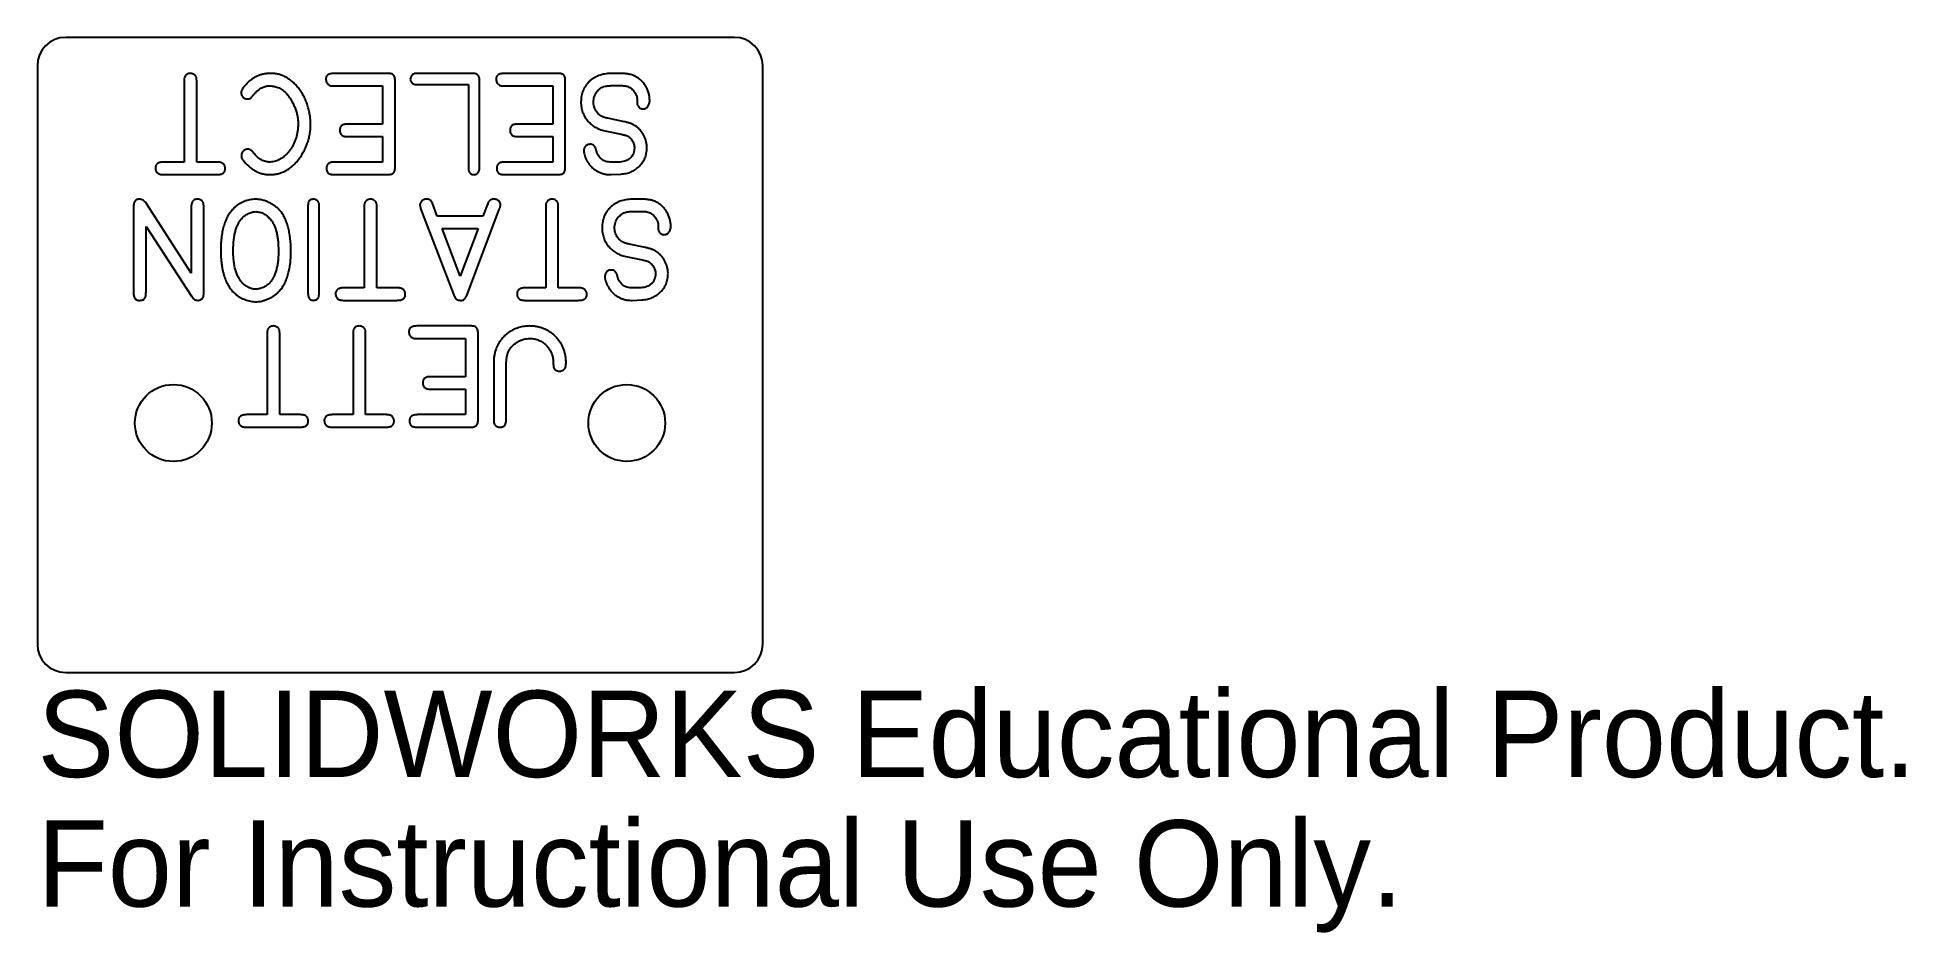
# Model space of a CAD drawing. Header units: inches. Extents: x -1.6 to 2.52, y -1.97 to 0.
import ezdxf

# ---------------------------------------------------------------- set-up
doc = ezdxf.new("R2010")
doc.units = ezdxf.units.IN
doc.header["$MEASUREMENT"] = 0
doc.styles.add('SLDTEXTSTYLE0', font='Arail.ttf')

msp = doc.modelspace()

# ---------------------------------------------------------------- texts
at = {"color": 7, "linetype": 'Continuous', "char_height": 0.1903, "attachment_point": 1, "style": 'SLDTEXTSTYLE0'}
for s, insert in [('SOLIDWORKS Educational Product.', (-1.6, -1.4401)), ('For Instructional Use Only.', (-1.6, -1.7256))]:
    msp.add_mtext(s, dxfattribs=dict(at, insert=insert))

# ---------------------------------------------------------------- linework, layer by layer
at = {"color": 1, "linetype": 'Continuous', "lineweight": 25}
for p, q in [((-0.0625, 0), (-1.5375, 0)), ((-1.6, -0.0625), (-1.6, -1.3375)), ((-0.8287, -0.0794), (-0.9438, -0.0794)), ((-0.6402, -0.0794), (-0.7589, -0.0794)), ((-0.4532, -0.0794), (-0.5683, -0.0794)), ((-0.3132, -0.0794), (-0.3349, -0.0794)), ((0, -1.3375), (0, -0.0625)), ((-1.2762, -0.0964), (-1.2762, -0.2749)), ((-1.2486, -0.2749), (-1.2486, -0.098)), ((-0.9455, -0.1069), (-0.8386, -0.1069)), ((-0.8386, -0.1069), (-0.8386, -0.1911)), ((-0.8111, -0.2845), (-0.8111, -0.0976)), ((-0.7613, -0.1038), (-0.6493, -0.1038)), ((-0.6493, -0.1038), (-0.6493, -0.2875)), ((-0.6249, -0.2875), (-0.6249, -0.0959)), ((-0.57, -0.1069), (-0.4631, -0.1069)), ((-0.4631, -0.1069), (-0.4631, -0.1911)), ((-0.4356, -0.2845), (-0.4356, -0.0976)), ((-0.3335, -0.1063), (-0.3135, -0.1063)), ((-0.2772, -0.1409), (-0.2772, -0.1435)), ((-0.8386, -0.1911), (-0.9143, -0.1911)), ((-0.4631, -0.1911), (-0.5388, -0.1911)), ((-0.3484, -0.2059), (-0.3121, -0.2133)), ((-0.3055, -0.1861), (-0.3415, -0.1784)), ((-0.9157, -0.2186), (-0.8386, -0.2186)), ((-0.8386, -0.2186), (-0.8386, -0.2749)), ((-0.5402, -0.2186), (-0.4631, -0.2186)), ((-0.4631, -0.2186), (-0.4631, -0.2749)), ((-1.2762, -0.2749), (-1.3211, -0.2749)), ((-1.2034, -0.2749), (-1.2486, -0.2749)), ((-0.8386, -0.2749), (-0.9438, -0.2749)), ((-0.4631, -0.2749), (-0.5683, -0.2749)), ((-0.3317, -0.275), (-0.3334, -0.275)), ((-0.315, -0.2747), (-0.3317, -0.275)), ((-1.3221, -0.3024), (-1.205, -0.3024)), ((-1.0875, -0.3024), (-1.0875, -0.3024)), ((-0.9452, -0.3024), (-0.8293, -0.3024)), ((-0.5697, -0.3024), (-0.4538, -0.3024)), ((-0.3367, -0.3024), (-0.3347, -0.3024)), ((-0.3347, -0.3024), (-0.3131, -0.3014)), ((-1.2606, -0.5194), (-1.3603, -0.3654)), ((-0.7179, -0.3938), (-0.7276, -0.3677)), ((-0.6066, -0.3661), (-0.6173, -0.3938)), ((-0.2666, -0.3566), (-0.2884, -0.3566)), ((-1.3879, -0.3722), (-1.3879, -0.563)), ((-1.2606, -0.3725), (-1.2606, -0.5194)), ((-1.2331, -0.5624), (-1.2331, -0.3746)), ((-1.0031, -0.3719), (-1.0031, -0.5647)), ((-0.9786, -0.5637), (-0.9786, -0.3719)), ((-0.8789, -0.3736), (-0.8789, -0.5521)), ((-0.8514, -0.5521), (-0.8514, -0.3753)), ((-0.7548, -0.377), (-0.6823, -0.566)), ((-0.6173, -0.3938), (-0.7179, -0.3938)), ((-0.6529, -0.5691), (-0.5811, -0.3793)), ((-0.4786, -0.3736), (-0.4786, -0.5521)), ((-0.4511, -0.5521), (-0.4511, -0.3753)), ((-0.2869, -0.3836), (-0.2669, -0.3835)), ((-1.3603, -0.5618), (-1.3603, -0.4171)), ((-1.3603, -0.4171), (-1.2603, -0.5701)), ((-0.6673, -0.5261), (-0.7068, -0.4214)), ((-0.7068, -0.4214), (-0.6277, -0.4214)), ((-0.6277, -0.4214), (-0.6673, -0.5261)), ((-0.2307, -0.4181), (-0.2307, -0.4207)), ((-0.3018, -0.4831), (-0.2656, -0.4905)), ((-0.2589, -0.4633), (-0.2949, -0.4556)), ((-0.8789, -0.5521), (-0.9239, -0.5521)), ((-0.8062, -0.5521), (-0.8514, -0.5521)), ((-0.4786, -0.5521), (-0.5235, -0.5521)), ((-0.4058, -0.5521), (-0.4511, -0.5521)), ((-0.2852, -0.5523), (-0.2868, -0.5523)), ((-0.2684, -0.552), (-0.2852, -0.5523)), ((-1.1183, -0.5827), (-1.1183, -0.5827)), ((-0.9249, -0.5796), (-0.8078, -0.5796)), ((-0.5245, -0.5796), (-0.4075, -0.5796)), ((-0.2902, -0.5796), (-0.2882, -0.5796)), ((-0.2882, -0.5796), (-0.2666, -0.5786)), ((-1.0931, -0.6532), (-1.0931, -0.8316)), ((-1.0655, -0.8316), (-1.0655, -0.6548)), ((-0.9038, -0.6532), (-0.9038, -0.8316)), ((-0.8762, -0.8316), (-0.8762, -0.6548)), ((-0.6456, -0.6361), (-0.7607, -0.6361)), ((-0.628, -0.8413), (-0.628, -0.6544)), ((-0.7624, -0.6637), (-0.6555, -0.6637)), ((-0.6555, -0.6637), (-0.6555, -0.7479)), ((-0.5934, -0.7196), (-0.5934, -0.8419)), ((-0.5659, -0.8416), (-0.5659, -0.7236)), ((-0.7326, -0.7754), (-0.6555, -0.7754)), ((-0.6555, -0.7479), (-0.7312, -0.7479)), ((-0.6555, -0.7754), (-0.6555, -0.8316)), ((-1.139, -0.8592), (-1.022, -0.8592)), ((-1.0931, -0.8316), (-1.138, -0.8316)), ((-1.0203, -0.8316), (-1.0655, -0.8316)), ((-0.9497, -0.8592), (-0.8327, -0.8592)), ((-0.9038, -0.8316), (-0.9487, -0.8316)), ((-0.831, -0.8316), (-0.8762, -0.8316)), ((-0.7621, -0.8592), (-0.6462, -0.8592)), ((-0.6555, -0.8316), (-0.7607, -0.8316)), ((-1.5375, -1.4), (-0.0625, -1.4))]:
    msp.add_line(p, q, dxfattribs=at)
for centre, radius in [((-1.3, -0.85), 0.0848), ((-0.3, -0.85), 0.0847)]:
    msp.add_circle(centre, radius, dxfattribs=at)
for centre, start, end in [((-1.5375, -0.0625), 90, 180), ((-0.0625, -0.0625), 0, 90), ((-1.5375, -1.3375), 180, 270), ((-0.0625, -1.3375), 270, 0)]:
    msp.add_arc(centre, 0.0625, start, end, dxfattribs=at)
for points, knots in [([(-1.2624, -0.0794), (-1.2638, -0.0795), (-1.2664, -0.0797), (-1.2699, -0.0811), (-1.2729, -0.0834), (-1.2742, -0.0855), (-1.2749, -0.0866)], [0, 0, 0, 0, 0.271915, 0.5139, 0.751504, 1, 1, 1, 1]), ([(-1.249, -0.0889), (-1.2492, -0.0883), (-1.2496, -0.0869), (-1.2507, -0.0851), (-1.2521, -0.0835), (-1.2544, -0.0817), (-1.2578, -0.0798), (-1.2608, -0.0795), (-1.2624, -0.0794)], [0, 0, 0, 0, 0.120094, 0.238507, 0.357556, 0.48472, 0.738153, 1, 1, 1, 1]), ([(-1.0858, -0.0794), (-1.0884, -0.0795), (-1.0935, -0.0797), (-1.101, -0.0809), (-1.1082, -0.0827), (-1.1151, -0.0855), (-1.1218, -0.0888), (-1.1281, -0.093), (-1.1342, -0.098), (-1.1379, -0.1017), (-1.1398, -0.1036)], [0, 0, 0, 0, 0.126861, 0.251018, 0.372938, 0.493501, 0.616055, 0.740221, 0.867619, 1, 1, 1, 1]), ([(-1.0235, -0.1126), (-1.0256, -0.11), (-1.0298, -0.1048), (-1.0368, -0.098), (-1.0441, -0.0923), (-1.0517, -0.0875), (-1.0598, -0.0839), (-1.0682, -0.0812), (-1.0769, -0.0796), (-1.0828, -0.0795), (-1.0858, -0.0794)], [0, 0, 0, 0, 0.13924, 0.271457, 0.397548, 0.519474, 0.638345, 0.75745, 0.876936, 1, 1, 1, 1]), ([(-0.9438, -0.0794), (-0.9454, -0.0794), (-0.9484, -0.0794), (-0.9526, -0.08), (-0.9561, -0.081), (-0.959, -0.0824), (-0.9613, -0.0844), (-0.9628, -0.0869), (-0.9637, -0.0898), (-0.9637, -0.0919), (-0.9636, -0.093)], [0, 0, 0, 0, 0.174573, 0.32497, 0.454688, 0.569092, 0.673273, 0.774858, 0.880749, 1, 1, 1, 1]), ([(-0.8111, -0.0976), (-0.811, -0.096), (-0.8109, -0.0931), (-0.8115, -0.0891), (-0.8125, -0.0857), (-0.8144, -0.083), (-0.817, -0.0812), (-0.8202, -0.08), (-0.8242, -0.0793), (-0.8271, -0.0794), (-0.8287, -0.0794)], [0, 0, 0, 0, 0.157549, 0.290229, 0.403641, 0.503585, 0.603169, 0.714666, 0.84627, 1, 1, 1, 1]), ([(-0.7686, -0.0801), (-0.7699, -0.0806), (-0.7722, -0.0816), (-0.7751, -0.0843), (-0.7768, -0.0878), (-0.7772, -0.0904), (-0.7774, -0.0918)], [0, 0, 0, 0, 0.259492, 0.497755, 0.736323, 1, 1, 1, 1]), ([(-0.7589, -0.0794), (-0.7598, -0.0794), (-0.7613, -0.0794), (-0.7634, -0.0794), (-0.765, -0.0794), (-0.7663, -0.0795), (-0.7675, -0.0796), (-0.7683, -0.0799), (-0.7686, -0.0801)], [0, 0, 0, 0, 0.270371, 0.477815, 0.635946, 0.739786, 0.884377, 1, 1, 1, 1]), ([(-0.6249, -0.0959), (-0.6248, -0.0946), (-0.6247, -0.0922), (-0.6253, -0.0887), (-0.6264, -0.0858), (-0.6281, -0.0834), (-0.6303, -0.0815), (-0.6332, -0.0803), (-0.6365, -0.0795), (-0.6389, -0.0794), (-0.6402, -0.0794)], [0, 0, 0, 0, 0.146665, 0.277875, 0.393147, 0.501819, 0.610632, 0.724698, 0.853757, 1, 1, 1, 1]), ([(-0.5683, -0.0794), (-0.57, -0.0794), (-0.573, -0.0794), (-0.5771, -0.08), (-0.5806, -0.081), (-0.5835, -0.0824), (-0.5858, -0.0844), (-0.5873, -0.0869), (-0.5882, -0.0898), (-0.5882, -0.0919), (-0.5882, -0.093)], [0, 0, 0, 0, 0.174573, 0.32497, 0.454688, 0.569092, 0.673273, 0.774858, 0.880749, 1, 1, 1, 1]), ([(-0.4356, -0.0976), (-0.4355, -0.096), (-0.4354, -0.0931), (-0.436, -0.0891), (-0.437, -0.0857), (-0.4389, -0.083), (-0.4415, -0.0812), (-0.4447, -0.08), (-0.4487, -0.0793), (-0.4516, -0.0794), (-0.4532, -0.0794)], [0, 0, 0, 0, 0.1575487, 0.2902292, 0.4036408, 0.503585, 0.6031694, 0.7146664, 0.8462704, 1, 1, 1, 1]), ([(-0.3349, -0.0794), (-0.3373, -0.0795), (-0.342, -0.0797), (-0.3489, -0.0806), (-0.3554, -0.0821), (-0.3615, -0.084), (-0.3673, -0.0866), (-0.3728, -0.0895), (-0.3778, -0.093), (-0.3825, -0.097), (-0.3868, -0.1015), (-0.3905, -0.1063), (-0.3937, -0.1114), (-0.3963, -0.1169), (-0.3983, -0.1228), (-0.3998, -0.1289), (-0.4008, -0.1355), (-0.4009, -0.1399), (-0.401, -0.1422)], [0, 0, 0, 0, 0.070604, 0.138188, 0.202954, 0.265751, 0.32744, 0.388022, 0.448108, 0.508751, 0.569227, 0.628138, 0.687204, 0.746062, 0.806456, 0.868555, 0.932914, 1, 1, 1, 1]), ([(-0.2853, -0.0837), (-0.2874, -0.0831), (-0.2917, -0.0818), (-0.2986, -0.0805), (-0.3058, -0.0796), (-0.3107, -0.0795), (-0.3132, -0.0794)], [0, 0, 0, 0, 0.229739, 0.479189, 0.7395157, 1, 1, 1, 1]), ([(-1.2749, -0.0866), (-1.2751, -0.0871), (-1.2755, -0.0883), (-1.276, -0.0903), (-1.2761, -0.093), (-1.2762, -0.0951), (-1.2762, -0.0964)], [0, 0, 0, 0, 0.180764, 0.36983, 0.622332, 1, 1, 1, 1]), ([(-1.2486, -0.098), (-1.2486, -0.0968), (-1.2486, -0.0949), (-1.2487, -0.0923), (-1.2487, -0.0905), (-1.2489, -0.0894), (-1.249, -0.0889)], [0, 0, 0, 0, 0.398255, 0.647892, 0.828751, 1, 1, 1, 1]), ([(-1.1398, -0.1036), (-1.1407, -0.1047), (-1.1425, -0.1066), (-1.1449, -0.1094), (-1.1468, -0.1118), (-1.1486, -0.1146), (-1.1502, -0.1177), (-1.1504, -0.1202), (-1.1505, -0.1214)], [0, 0, 0, 0, 0.200338, 0.371881, 0.518403, 0.638668, 0.833777, 1, 1, 1, 1]), ([(-1.1505, -0.1214), (-1.1505, -0.1224), (-1.1504, -0.1244), (-1.1496, -0.1272), (-1.1484, -0.1296), (-1.1467, -0.1317), (-1.1448, -0.1334), (-1.1424, -0.1346), (-1.1399, -0.1353), (-1.138, -0.1355), (-1.1371, -0.1355)], [0, 0, 0, 0, 0.14089, 0.267807, 0.392259, 0.511172, 0.631184, 0.749701, 0.870187, 1, 1, 1, 1]), ([(-1.1247, -0.1288), (-1.1233, -0.127), (-1.1206, -0.1236), (-1.1162, -0.1191), (-1.1117, -0.1153), (-1.1071, -0.1121), (-1.1024, -0.1097), (-1.0975, -0.108), (-1.0925, -0.107), (-1.0892, -0.1069), (-1.0875, -0.1069)], [0, 0, 0, 0, 0.149797, 0.289732, 0.421673, 0.544028, 0.661533, 0.776091, 0.887419, 1, 1, 1, 1]), ([(-1.0875, -0.1069), (-1.0857, -0.107), (-1.0821, -0.107), (-1.0768, -0.1079), (-1.0717, -0.1093), (-1.0668, -0.1113), (-1.0621, -0.1139), (-1.0576, -0.1172), (-1.0532, -0.121), (-1.0506, -0.1239), (-1.0493, -0.1254)], [0, 0, 0, 0, 0.123723, 0.244377, 0.364591, 0.483864, 0.60638, 0.731979, 0.862579, 1, 1, 1, 1]), ([(-0.9973, -0.1927), (-0.9973, -0.189), (-0.9975, -0.1818), (-0.9989, -0.171), (-1.0009, -0.1604), (-1.0039, -0.15), (-1.0076, -0.14), (-1.0121, -0.1303), (-1.0173, -0.1212), (-1.0214, -0.1155), (-1.0235, -0.1126)], [0, 0, 0, 0, 0.127967, 0.254496, 0.380212, 0.506112, 0.631069, 0.754595, 0.877264, 1, 1, 1, 1]), ([(-0.9636, -0.093), (-0.9635, -0.0945), (-0.9631, -0.0974), (-0.9613, -0.1012), (-0.9584, -0.1042), (-0.9559, -0.1054), (-0.9546, -0.106)], [0, 0, 0, 0, 0.269511, 0.509617, 0.744319, 1, 1, 1, 1]), ([(-0.9546, -0.106), (-0.9541, -0.1062), (-0.953, -0.1066), (-0.9511, -0.1069), (-0.9486, -0.1069), (-0.9467, -0.1069), (-0.9455, -0.1069)], [0, 0, 0, 0, 0.185122, 0.36714, 0.620416, 1, 1, 1, 1]), ([(-0.7774, -0.0918), (-0.7772, -0.0931), (-0.7769, -0.0956), (-0.7751, -0.099), (-0.7724, -0.1018), (-0.7701, -0.1027), (-0.769, -0.1032)], [0, 0, 0, 0, 0.25218, 0.505818, 0.756449, 1, 1, 1, 1]), ([(-0.769, -0.1032), (-0.7685, -0.1033), (-0.7676, -0.1036), (-0.7659, -0.1038), (-0.7638, -0.1038), (-0.7622, -0.1038), (-0.7613, -0.1038)], [0, 0, 0, 0, 0.187597, 0.37633, 0.625845, 1, 1, 1, 1]), ([(-0.5882, -0.093), (-0.588, -0.0945), (-0.5877, -0.0974), (-0.5858, -0.1012), (-0.5829, -0.1042), (-0.5804, -0.1054), (-0.5791, -0.106)], [0, 0, 0, 0, 0.269511, 0.509617, 0.744319, 1, 1, 1, 1]), ([(-0.5791, -0.106), (-0.5786, -0.1062), (-0.5775, -0.1066), (-0.5756, -0.1069), (-0.5731, -0.1069), (-0.5712, -0.1069), (-0.57, -0.1069)], [0, 0, 0, 0, 0.185122, 0.36714, 0.620416, 1, 1, 1, 1]), ([(-0.3735, -0.1425), (-0.3734, -0.1405), (-0.3731, -0.1364), (-0.3717, -0.1306), (-0.3693, -0.1252), (-0.3662, -0.1201), (-0.3623, -0.1157), (-0.3579, -0.1121), (-0.3529, -0.1093), (-0.3493, -0.1082), (-0.3475, -0.1077)], [0, 0, 0, 0, 0.131497, 0.258747, 0.384388, 0.511803, 0.637684, 0.75954, 0.878109, 1, 1, 1, 1]), ([(-0.3475, -0.1077), (-0.3465, -0.1075), (-0.3442, -0.1071), (-0.3406, -0.1068), (-0.3369, -0.1064), (-0.3345, -0.1064), (-0.3335, -0.1063)], [0, 0, 0, 0, 0.216083, 0.4930788, 0.7762459, 1, 1, 1, 1]), ([(-0.3135, -0.1063), (-0.3121, -0.1063), (-0.3094, -0.1063), (-0.3058, -0.1066), (-0.3026, -0.107), (-0.3007, -0.1075), (-0.2998, -0.1077)], [0, 0, 0, 0, 0.302265, 0.570256, 0.801146, 1, 1, 1, 1]), ([(-0.2998, -0.1077), (-0.2982, -0.1083), (-0.2951, -0.1094), (-0.2909, -0.1121), (-0.287, -0.1154), (-0.2836, -0.1193), (-0.2807, -0.1236), (-0.2786, -0.1282), (-0.2773, -0.133), (-0.277, -0.1362), (-0.2769, -0.1379)], [0, 0, 0, 0, 0.123908, 0.246826, 0.372594, 0.502558, 0.632404, 0.757126, 0.878614, 1, 1, 1, 1]), ([(-0.2494, -0.1385), (-0.2495, -0.1356), (-0.2498, -0.1298), (-0.2518, -0.1213), (-0.2549, -0.1132), (-0.2592, -0.1056), (-0.2644, -0.0986), (-0.2705, -0.0926), (-0.2775, -0.0875), (-0.2827, -0.085), (-0.2853, -0.0837)], [0, 0, 0, 0, 0.12788, 0.252067, 0.376651, 0.502685, 0.628173, 0.751968, 0.8744, 1, 1, 1, 1]), ([(-1.1371, -0.1355), (-1.1358, -0.1355), (-1.1334, -0.1354), (-1.13, -0.1342), (-1.1271, -0.1319), (-1.1255, -0.1299), (-1.1247, -0.1288)], [0, 0, 0, 0, 0.259798, 0.482573, 0.716463, 1, 1, 1, 1]), ([(-1.0493, -0.1254), (-1.0474, -0.1277), (-1.0437, -0.1323), (-1.039, -0.1398), (-1.0348, -0.1478), (-1.0313, -0.1562), (-1.0285, -0.1649), (-1.0263, -0.1736), (-1.0251, -0.1825), (-1.0249, -0.1884), (-1.0248, -0.1913)], [0, 0, 0, 0, 0.123416, 0.246335, 0.371614, 0.499268, 0.627206, 0.752406, 0.876688, 1, 1, 1, 1]), ([(-0.401, -0.1422), (-0.401, -0.1442), (-0.4008, -0.1481), (-0.4001, -0.1538), (-0.3989, -0.1593), (-0.3974, -0.1646), (-0.3953, -0.1696), (-0.3929, -0.1745), (-0.39, -0.1791), (-0.3867, -0.1835), (-0.383, -0.1875), (-0.379, -0.1913), (-0.3747, -0.1947), (-0.37, -0.1977), (-0.365, -0.2003), (-0.3598, -0.2026), (-0.3542, -0.2045), (-0.3503, -0.2054), (-0.3484, -0.2059)], [0, 0, 0, 0, 0.065996, 0.130264, 0.19268, 0.253539, 0.314139, 0.374546, 0.435255, 0.496201, 0.557405, 0.618181, 0.679026, 0.740771, 0.803128, 0.866766, 0.932376, 1, 1, 1, 1]), ([(-0.3541, -0.1747), (-0.3555, -0.1739), (-0.3583, -0.1723), (-0.362, -0.1692), (-0.3654, -0.1656), (-0.3682, -0.1616), (-0.3705, -0.1571), (-0.3722, -0.1524), (-0.3732, -0.1475), (-0.3734, -0.1442), (-0.3735, -0.1425)], [0, 0, 0, 0, 0.122601, 0.24406, 0.366809, 0.493107, 0.620218, 0.74594, 0.871662, 1, 1, 1, 1]), ([(-0.2769, -0.1379), (-0.2769, -0.1382), (-0.2769, -0.1392), (-0.2771, -0.1402), (-0.2772, -0.1409)], [0, 0, 0, 0, 0.320649, 1, 1, 1, 1]), ([(-0.2772, -0.1435), (-0.2772, -0.1445), (-0.2771, -0.1464), (-0.2764, -0.1491), (-0.2752, -0.1516), (-0.2736, -0.1537), (-0.2716, -0.1554), (-0.2694, -0.1567), (-0.2669, -0.1575), (-0.2652, -0.1576), (-0.2643, -0.1576)], [0, 0, 0, 0, 0.139958, 0.26675, 0.392807, 0.516004, 0.636808, 0.754931, 0.874251, 1, 1, 1, 1]), ([(-0.2643, -0.1576), (-0.2632, -0.1576), (-0.2611, -0.1574), (-0.2582, -0.1563), (-0.2555, -0.1547), (-0.2534, -0.1524), (-0.2516, -0.1495), (-0.2503, -0.1463), (-0.2495, -0.1425), (-0.2494, -0.1399), (-0.2494, -0.1385)], [0, 0, 0, 0, 0.118909, 0.232606, 0.342759, 0.45914, 0.581235, 0.710433, 0.847594, 1, 1, 1, 1]), ([(-1.0248, -0.1913), (-1.0249, -0.1941), (-1.0252, -0.1996), (-1.0262, -0.2077), (-1.0277, -0.2155), (-1.0298, -0.223), (-1.0324, -0.2301), (-1.0356, -0.237), (-1.0393, -0.2435), (-1.0435, -0.2496), (-1.0481, -0.2553), (-1.0529, -0.2603), (-1.058, -0.2646), (-1.0633, -0.2681), (-1.0688, -0.2709), (-1.0746, -0.273), (-1.0806, -0.2744), (-1.0847, -0.2747), (-1.0868, -0.2749)], [0, 0, 0, 0, 0.073667, 0.144798, 0.214163, 0.281725, 0.348698, 0.414316, 0.479805, 0.545598, 0.609668, 0.670696, 0.728337, 0.784106, 0.838289, 0.891679, 0.945306, 1, 1, 1, 1]), ([(-1.0255, -0.2712), (-1.0233, -0.2682), (-1.019, -0.2624), (-1.0134, -0.2532), (-1.0086, -0.2436), (-1.0046, -0.2337), (-1.0013, -0.2237), (-0.999, -0.2134), (-0.9975, -0.2031), (-0.9973, -0.1962), (-0.9973, -0.1927)], [0, 0, 0, 0, 0.12811, 0.255289, 0.381248, 0.50707, 0.63174, 0.755364, 0.877608, 1, 1, 1, 1]), ([(-0.9143, -0.1911), (-0.9158, -0.1911), (-0.9186, -0.1911), (-0.9225, -0.1917), (-0.9258, -0.1927), (-0.9285, -0.1941), (-0.9306, -0.1962), (-0.932, -0.1986), (-0.9328, -0.2015), (-0.9328, -0.2036), (-0.9328, -0.2047)], [0, 0, 0, 0, 0.1700736, 0.3163407, 0.4431208, 0.5561968, 0.661047, 0.7652722, 0.8754059, 1, 1, 1, 1]), ([(-0.9328, -0.2047), (-0.9328, -0.2058), (-0.9328, -0.208), (-0.932, -0.2109), (-0.9307, -0.2134), (-0.9287, -0.2154), (-0.9262, -0.2169), (-0.9231, -0.218), (-0.9196, -0.2186), (-0.9171, -0.2186), (-0.9157, -0.2186)], [0, 0, 0, 0, 0.131943, 0.248643, 0.357121, 0.46377, 0.576078, 0.699869, 0.839541, 1, 1, 1, 1]), ([(-0.5388, -0.1911), (-0.5403, -0.1911), (-0.5431, -0.1911), (-0.547, -0.1917), (-0.5503, -0.1927), (-0.553, -0.1941), (-0.5551, -0.1962), (-0.5565, -0.1986), (-0.5573, -0.2015), (-0.5573, -0.2036), (-0.5573, -0.2047)], [0, 0, 0, 0, 0.170074, 0.316341, 0.443121, 0.556197, 0.661047, 0.765272, 0.875406, 1, 1, 1, 1]), ([(-0.5573, -0.2047), (-0.5573, -0.2058), (-0.5573, -0.208), (-0.5565, -0.2109), (-0.5552, -0.2134), (-0.5532, -0.2154), (-0.5507, -0.2169), (-0.5477, -0.218), (-0.5441, -0.2186), (-0.5416, -0.2186), (-0.5402, -0.2186)], [0, 0, 0, 0, 0.131943, 0.248643, 0.357121, 0.46377, 0.576078, 0.699869, 0.839541, 1, 1, 1, 1]), ([(-0.3415, -0.1784), (-0.3428, -0.1781), (-0.3453, -0.1777), (-0.3487, -0.1767), (-0.3516, -0.1758), (-0.3533, -0.1751), (-0.3541, -0.1747)], [0, 0, 0, 0, 0.304444, 0.570393, 0.801156, 1, 1, 1, 1]), ([(-0.2802, -0.1958), (-0.2818, -0.1947), (-0.2852, -0.1924), (-0.2912, -0.1899), (-0.298, -0.1876), (-0.3029, -0.1866), (-0.3055, -0.1861)], [0, 0, 0, 0, 0.215334, 0.452248, 0.712242, 1, 1, 1, 1]), ([(-0.2556, -0.2434), (-0.2557, -0.2411), (-0.2559, -0.2363), (-0.2572, -0.2294), (-0.2593, -0.2226), (-0.2621, -0.2162), (-0.2657, -0.2101), (-0.2699, -0.2047), (-0.2746, -0.1998), (-0.2783, -0.1971), (-0.2802, -0.1958)], [0, 0, 0, 0, 0.1274508, 0.2540327, 0.3799176, 0.5074309, 0.6339409, 0.7569213, 0.8782407, 1, 1, 1, 1]), ([(-1.1364, -0.2466), (-1.1374, -0.2466), (-1.1392, -0.2468), (-1.1418, -0.2476), (-1.1442, -0.249), (-1.1463, -0.2508), (-1.148, -0.2529), (-1.1492, -0.2553), (-1.15, -0.258), (-1.1501, -0.2599), (-1.1502, -0.2609)], [0, 0, 0, 0, 0.128485, 0.250896, 0.372017, 0.496778, 0.620428, 0.741409, 0.867384, 1, 1, 1, 1]), ([(-1.1213, -0.2565), (-1.1221, -0.2556), (-1.1234, -0.2539), (-1.1254, -0.2515), (-1.1272, -0.2498), (-1.1294, -0.2481), (-1.1325, -0.2467), (-1.1351, -0.2466), (-1.1364, -0.2466)], [0, 0, 0, 0, 0.1861724, 0.346062, 0.4802522, 0.5899778, 0.7862375, 1, 1, 1, 1]), ([(-0.381, -0.2356), (-0.382, -0.2357), (-0.3839, -0.2358), (-0.3865, -0.2366), (-0.3889, -0.2379), (-0.391, -0.2396), (-0.3926, -0.2418), (-0.3938, -0.2443), (-0.3945, -0.2471), (-0.3947, -0.2491), (-0.3947, -0.2501)], [0, 0, 0, 0, 0.13088, 0.253124, 0.37161, 0.491676, 0.612369, 0.734709, 0.86264, 1, 1, 1, 1]), ([(-0.3676, -0.2471), (-0.3679, -0.2461), (-0.3685, -0.2443), (-0.3696, -0.2419), (-0.371, -0.2398), (-0.3726, -0.2382), (-0.3744, -0.2369), (-0.3764, -0.236), (-0.3787, -0.2356), (-0.3802, -0.2356), (-0.381, -0.2356)], [0, 0, 0, 0, 0.154021, 0.293256, 0.417897, 0.536847, 0.646879, 0.75929, 0.876961, 1, 1, 1, 1]), ([(-0.3334, -0.275), (-0.3356, -0.275), (-0.3399, -0.2749), (-0.3459, -0.2735), (-0.3513, -0.2713), (-0.356, -0.2681), (-0.36, -0.2641), (-0.3633, -0.2592), (-0.3659, -0.2535), (-0.367, -0.2493), (-0.3676, -0.2471)], [0, 0, 0, 0, 0.137472, 0.263661, 0.381625, 0.49621, 0.6108, 0.730945, 0.859432, 1, 1, 1, 1]), ([(-0.2831, -0.244), (-0.2832, -0.2462), (-0.2835, -0.2503), (-0.2852, -0.2562), (-0.288, -0.2614), (-0.2919, -0.2659), (-0.2966, -0.2696), (-0.3021, -0.2723), (-0.3083, -0.2742), (-0.3127, -0.2745), (-0.315, -0.2747)], [0, 0, 0, 0, 0.129639, 0.250847, 0.369368, 0.488786, 0.609364, 0.731798, 0.861119, 1, 1, 1, 1]), ([(-0.3131, -0.3014), (-0.3111, -0.3012), (-0.3071, -0.3009), (-0.3012, -0.2998), (-0.2955, -0.2983), (-0.2902, -0.2963), (-0.2852, -0.294), (-0.2805, -0.291), (-0.276, -0.2877), (-0.272, -0.2839), (-0.2682, -0.2798), (-0.265, -0.2754), (-0.2622, -0.2707), (-0.2598, -0.2658), (-0.2581, -0.2605), (-0.2567, -0.2551), (-0.2559, -0.2493), (-0.2557, -0.2454), (-0.2556, -0.2434)], [0, 0, 0, 0, 0.067838, 0.13373, 0.198063, 0.260458, 0.32157, 0.38268, 0.443546, 0.505356, 0.566806, 0.627352, 0.687171, 0.747569, 0.808229, 0.870084, 0.933959, 1, 1, 1, 1]), ([(-0.3121, -0.2133), (-0.3109, -0.2136), (-0.3087, -0.2141), (-0.3055, -0.2148), (-0.3028, -0.2156), (-0.3012, -0.2161), (-0.3004, -0.2164)], [0, 0, 0, 0, 0.300763, 0.571801, 0.80118, 1, 1, 1, 1]), ([(-0.3004, -0.2164), (-0.2992, -0.217), (-0.2966, -0.2183), (-0.2933, -0.2208), (-0.2903, -0.2238), (-0.2878, -0.2273), (-0.2858, -0.2311), (-0.2843, -0.2352), (-0.2833, -0.2395), (-0.2832, -0.2425), (-0.2831, -0.244)], [0, 0, 0, 0, 0.122761, 0.242376, 0.363774, 0.488756, 0.614663, 0.740663, 0.867354, 1, 1, 1, 1]), ([(-1.3211, -0.2749), (-1.3225, -0.2749), (-1.3253, -0.275), (-1.3291, -0.2755), (-1.3323, -0.2765), (-1.335, -0.278), (-1.337, -0.28), (-1.3386, -0.2823), (-1.3394, -0.2851), (-1.3395, -0.2871), (-1.3395, -0.2882)], [0, 0, 0, 0, 0.167971, 0.315478, 0.443154, 0.558617, 0.664384, 0.768603, 0.877991, 1, 1, 1, 1]), ([(-1.3395, -0.2882), (-1.3395, -0.2893), (-1.3393, -0.2914), (-1.3385, -0.2944), (-1.3371, -0.2969), (-1.3351, -0.299), (-1.3326, -0.3005), (-1.3295, -0.3016), (-1.326, -0.3023), (-1.3234, -0.3024), (-1.3221, -0.3024)], [0, 0, 0, 0, 0.1311315, 0.2472243, 0.358152, 0.4651425, 0.5789809, 0.7022428, 0.8427831, 1, 1, 1, 1]), ([(-1.1856, -0.2892), (-1.1857, -0.2881), (-1.1858, -0.2859), (-1.1867, -0.283), (-1.188, -0.2804), (-1.1901, -0.2784), (-1.1926, -0.2768), (-1.1958, -0.2757), (-1.1994, -0.275), (-1.202, -0.2749), (-1.2034, -0.2749)], [0, 0, 0, 0, 0.129333, 0.24452, 0.353163, 0.460124, 0.575129, 0.700367, 0.841001, 1, 1, 1, 1]), ([(-1.1502, -0.2609), (-1.1501, -0.2619), (-1.15, -0.264), (-1.149, -0.2671), (-1.1469, -0.2702), (-1.1451, -0.2723), (-1.1441, -0.2735)], [0, 0, 0, 0, 0.214, 0.424662, 0.675215, 1, 1, 1, 1]), ([(-1.1441, -0.2735), (-1.1421, -0.2758), (-1.1381, -0.2803), (-1.1314, -0.2862), (-1.1247, -0.2913), (-1.1177, -0.2953), (-1.1105, -0.2986), (-1.103, -0.3008), (-1.0953, -0.3022), (-1.0901, -0.3024), (-1.0875, -0.3024)], [0, 0, 0, 0, 0.140987, 0.274771, 0.402439, 0.525094, 0.644679, 0.762579, 0.880267, 1, 1, 1, 1]), ([(-1.0868, -0.2749), (-1.0884, -0.2748), (-1.0916, -0.2747), (-1.0964, -0.2738), (-1.101, -0.2724), (-1.1054, -0.2703), (-1.1097, -0.2678), (-1.1137, -0.2646), (-1.1177, -0.2608), (-1.1201, -0.258), (-1.1213, -0.2565)], [0, 0, 0, 0, 0.119887, 0.237951, 0.355674, 0.475615, 0.597527, 0.724633, 0.858377, 1, 1, 1, 1]), ([(-1.0875, -0.3024), (-1.0844, -0.3023), (-1.0785, -0.3021), (-1.0697, -0.3006), (-1.0614, -0.2981), (-1.0533, -0.2947), (-1.0457, -0.2903), (-1.0385, -0.2848), (-1.0317, -0.2785), (-1.0276, -0.2736), (-1.0255, -0.2712)], [0, 0, 0, 0, 0.125938, 0.248242, 0.369135, 0.489295, 0.610997, 0.735662, 0.864404, 1, 1, 1, 1]), ([(-0.9438, -0.2749), (-0.9453, -0.2749), (-0.9481, -0.2749), (-0.9519, -0.2755), (-0.9552, -0.2766), (-0.9579, -0.2781), (-0.96, -0.2801), (-0.9614, -0.2827), (-0.9623, -0.2856), (-0.9623, -0.2877), (-0.9623, -0.2889)], [0, 0, 0, 0, 0.167024, 0.311138, 0.437927, 0.549828, 0.656796, 0.762138, 0.874038, 1, 1, 1, 1]), ([(-0.8293, -0.3024), (-0.8277, -0.3024), (-0.8248, -0.3025), (-0.8207, -0.3019), (-0.8174, -0.3007), (-0.8147, -0.2989), (-0.8128, -0.2963), (-0.8117, -0.293), (-0.811, -0.289), (-0.811, -0.2861), (-0.8111, -0.2845)], [0, 0, 0, 0, 0.157132, 0.289677, 0.403843, 0.503503, 0.602805, 0.715477, 0.846707, 1, 1, 1, 1]), ([(-0.6493, -0.2875), (-0.6492, -0.2886), (-0.6491, -0.2908), (-0.6486, -0.2939), (-0.6476, -0.2966), (-0.6462, -0.2987), (-0.6445, -0.3004), (-0.6424, -0.3016), (-0.6399, -0.3023), (-0.6381, -0.3024), (-0.6371, -0.3024)], [0, 0, 0, 0, 0.161148, 0.30262, 0.427582, 0.540774, 0.648414, 0.757043, 0.871582, 1, 1, 1, 1]), ([(-0.6371, -0.3024), (-0.6362, -0.3024), (-0.6344, -0.3023), (-0.6319, -0.3016), (-0.6298, -0.3003), (-0.6281, -0.2986), (-0.6267, -0.2965), (-0.6257, -0.2939), (-0.625, -0.2909), (-0.6249, -0.2887), (-0.6249, -0.2875)], [0, 0, 0, 0, 0.126969, 0.242804, 0.351264, 0.461144, 0.575007, 0.698636, 0.839678, 1, 1, 1, 1]), ([(-0.5683, -0.2749), (-0.5698, -0.2749), (-0.5726, -0.2749), (-0.5764, -0.2755), (-0.5797, -0.2766), (-0.5824, -0.2781), (-0.5845, -0.2801), (-0.5859, -0.2827), (-0.5868, -0.2856), (-0.5868, -0.2877), (-0.5868, -0.2889)], [0, 0, 0, 0, 0.167024, 0.311138, 0.437927, 0.549828, 0.656796, 0.762138, 0.874038, 1, 1, 1, 1]), ([(-0.4538, -0.3024), (-0.4522, -0.3024), (-0.4493, -0.3025), (-0.4452, -0.3019), (-0.4419, -0.3007), (-0.4392, -0.2989), (-0.4373, -0.2963), (-0.4362, -0.293), (-0.4355, -0.289), (-0.4355, -0.2861), (-0.4356, -0.2845)], [0, 0, 0, 0, 0.157132, 0.289677, 0.403843, 0.503503, 0.602805, 0.715477, 0.846707, 1, 1, 1, 1]), ([(-0.3947, -0.2501), (-0.3946, -0.2519), (-0.3943, -0.2557), (-0.3927, -0.2614), (-0.3903, -0.2675), (-0.3881, -0.2714), (-0.387, -0.2734)], [0, 0, 0, 0, 0.212563, 0.459524, 0.724953, 1, 1, 1, 1]), ([(-0.387, -0.2734), (-0.3856, -0.2756), (-0.3828, -0.28), (-0.3776, -0.2858), (-0.3718, -0.2908), (-0.3655, -0.295), (-0.3587, -0.2983), (-0.3516, -0.3006), (-0.3443, -0.3022), (-0.3393, -0.3023), (-0.3367, -0.3024)], [0, 0, 0, 0, 0.131016, 0.257648, 0.382104, 0.507144, 0.631334, 0.753208, 0.875268, 1, 1, 1, 1]), ([(-1.205, -0.3024), (-1.2035, -0.3024), (-1.2006, -0.3024), (-1.1966, -0.3018), (-1.1932, -0.3008), (-1.1903, -0.2994), (-1.1881, -0.2974), (-1.1866, -0.2951), (-1.1857, -0.2922), (-1.1857, -0.2902), (-1.1856, -0.2892)], [0, 0, 0, 0, 0.1725013, 0.3225116, 0.4545584, 0.5685032, 0.674738, 0.7764673, 0.8822092, 1, 1, 1, 1]), ([(-0.9623, -0.2889), (-0.9623, -0.2899), (-0.9622, -0.292), (-0.9615, -0.2948), (-0.9601, -0.2973), (-0.9582, -0.2992), (-0.9557, -0.3007), (-0.9527, -0.3018), (-0.9491, -0.3023), (-0.9466, -0.3024), (-0.9452, -0.3024)], [0, 0, 0, 0, 0.127989, 0.244452, 0.351055, 0.459193, 0.570407, 0.695928, 0.837219, 1, 1, 1, 1]), ([(-0.5868, -0.2889), (-0.5868, -0.2899), (-0.5867, -0.292), (-0.586, -0.2948), (-0.5846, -0.2973), (-0.5827, -0.2992), (-0.5802, -0.3007), (-0.5772, -0.3018), (-0.5736, -0.3023), (-0.5711, -0.3024), (-0.5697, -0.3024)], [0, 0, 0, 0, 0.127989, 0.244452, 0.351055, 0.459193, 0.570407, 0.695928, 0.837219, 1, 1, 1, 1]), ([(-1.3746, -0.3566), (-1.3756, -0.3566), (-1.3776, -0.3567), (-1.3803, -0.3574), (-1.3826, -0.3587), (-1.3845, -0.3605), (-1.386, -0.3627), (-1.387, -0.3655), (-1.3877, -0.3687), (-1.3878, -0.371), (-1.3879, -0.3722)], [0, 0, 0, 0, 0.129681, 0.246526, 0.358508, 0.466217, 0.578973, 0.702474, 0.843136, 1, 1, 1, 1]), ([(-1.3603, -0.3654), (-1.3613, -0.3641), (-1.3632, -0.3615), (-1.3668, -0.3586), (-1.3706, -0.3568), (-1.3733, -0.3567), (-1.3746, -0.3566)], [0, 0, 0, 0, 0.2900338, 0.5432315, 0.7745965, 1, 1, 1, 1]), ([(-1.2467, -0.3566), (-1.2478, -0.3566), (-1.2498, -0.3568), (-1.2526, -0.3575), (-1.255, -0.3588), (-1.257, -0.3606), (-1.2586, -0.3629), (-1.2597, -0.3657), (-1.2604, -0.369), (-1.2606, -0.3713), (-1.2606, -0.3725)], [0, 0, 0, 0, 0.1320343, 0.2517842, 0.362202, 0.4710525, 0.5843958, 0.7087218, 0.8456243, 1, 1, 1, 1]), ([(-1.2345, -0.3634), (-1.2352, -0.3624), (-1.2365, -0.3605), (-1.2394, -0.3583), (-1.2429, -0.3569), (-1.2454, -0.3567), (-1.2467, -0.3566)], [0, 0, 0, 0, 0.247187, 0.485102, 0.729915, 1, 1, 1, 1]), ([(-1.2331, -0.3746), (-1.2331, -0.3731), (-1.2331, -0.3707), (-1.2333, -0.3676), (-1.2337, -0.3653), (-1.2342, -0.364), (-1.2345, -0.3634)], [0, 0, 0, 0, 0.376449, 0.639047, 0.831738, 1, 1, 1, 1]), ([(-1.119, -0.3566), (-1.121, -0.3567), (-1.1252, -0.3569), (-1.1314, -0.3579), (-1.1377, -0.3595), (-1.1439, -0.3617), (-1.1499, -0.3644), (-1.1557, -0.3677), (-1.1611, -0.3714), (-1.1643, -0.3743), (-1.1659, -0.3757)], [0, 0, 0, 0, 0.119017, 0.240186, 0.364724, 0.492817, 0.622161, 0.748262, 0.874612, 1, 1, 1, 1]), ([(-1.0624, -0.3845), (-1.0641, -0.3825), (-1.0676, -0.3785), (-1.0737, -0.3733), (-1.0804, -0.3686), (-1.0878, -0.3645), (-1.0954, -0.3611), (-1.1033, -0.3586), (-1.1111, -0.357), (-1.1164, -0.3567), (-1.119, -0.3566)], [0, 0, 0, 0, 0.121092, 0.243919, 0.369915, 0.501016, 0.631465, 0.757614, 0.879349, 1, 1, 1, 1]), ([(-1.0018, -0.3621), (-1.002, -0.3627), (-1.0025, -0.3639), (-1.0029, -0.366), (-1.0031, -0.3687), (-1.0031, -0.3707), (-1.0031, -0.3719)], [0, 0, 0, 0, 0.195782, 0.389856, 0.639234, 1, 1, 1, 1]), ([(-0.991, -0.3566), (-0.9921, -0.3567), (-0.9943, -0.3569), (-0.9973, -0.3581), (-1, -0.3597), (-1.0012, -0.3613), (-1.0018, -0.3621)], [0, 0, 0, 0, 0.254027, 0.515009, 0.769478, 1, 1, 1, 1]), ([(-0.9796, -0.3634), (-0.9801, -0.3625), (-0.9813, -0.3605), (-0.9841, -0.3584), (-0.9874, -0.3569), (-0.9898, -0.3567), (-0.991, -0.3566)], [0, 0, 0, 0, 0.232738, 0.479688, 0.740584, 1, 1, 1, 1]), ([(-0.9786, -0.3719), (-0.9787, -0.3707), (-0.9787, -0.3689), (-0.9787, -0.3665), (-0.979, -0.3648), (-0.9794, -0.3639), (-0.9796, -0.3634)], [0, 0, 0, 0, 0.403005, 0.651878, 0.824747, 1, 1, 1, 1]), ([(-0.8776, -0.3638), (-0.8779, -0.3643), (-0.8783, -0.3655), (-0.8788, -0.3675), (-0.8789, -0.3702), (-0.8789, -0.3724), (-0.8789, -0.3736)], [0, 0, 0, 0, 0.180764, 0.36983, 0.622332, 1, 1, 1, 1]), ([(-0.8652, -0.3566), (-0.8665, -0.3567), (-0.8691, -0.3569), (-0.8727, -0.3583), (-0.8757, -0.3606), (-0.877, -0.3627), (-0.8776, -0.3638)], [0, 0, 0, 0, 0.271915, 0.5139, 0.751504, 1, 1, 1, 1]), ([(-0.8517, -0.3661), (-0.852, -0.3655), (-0.8524, -0.3641), (-0.8535, -0.3623), (-0.8549, -0.3607), (-0.8572, -0.3589), (-0.8606, -0.357), (-0.8636, -0.3567), (-0.8652, -0.3566)], [0, 0, 0, 0, 0.120094, 0.238507, 0.357556, 0.48472, 0.738153, 1, 1, 1, 1]), ([(-0.8514, -0.3753), (-0.8514, -0.374), (-0.8514, -0.3721), (-0.8514, -0.3696), (-0.8515, -0.3677), (-0.8517, -0.3667), (-0.8517, -0.3661)], [0, 0, 0, 0, 0.398255, 0.647892, 0.828751, 1, 1, 1, 1]), ([(-0.7417, -0.3566), (-0.7426, -0.3567), (-0.7445, -0.3568), (-0.7472, -0.3575), (-0.7497, -0.3587), (-0.7518, -0.3602), (-0.7536, -0.3621), (-0.7551, -0.3643), (-0.7559, -0.3668), (-0.756, -0.3685), (-0.7561, -0.3694)], [0, 0, 0, 0, 0.134506, 0.263227, 0.389018, 0.514255, 0.636184, 0.754471, 0.87425, 1, 1, 1, 1]), ([(-0.7561, -0.3694), (-0.7561, -0.37), (-0.756, -0.3712), (-0.7557, -0.3732), (-0.7553, -0.3752), (-0.7549, -0.3764), (-0.7548, -0.377)], [0, 0, 0, 0, 0.2259974, 0.4914178, 0.7662558, 1, 1, 1, 1]), ([(-0.7276, -0.3677), (-0.728, -0.3668), (-0.7287, -0.365), (-0.7301, -0.3627), (-0.7316, -0.3607), (-0.7333, -0.359), (-0.7352, -0.3579), (-0.7372, -0.357), (-0.7394, -0.3566), (-0.7409, -0.3566), (-0.7417, -0.3566)], [0, 0, 0, 0, 0.154501, 0.293785, 0.42262, 0.543192, 0.655844, 0.767094, 0.879663, 1, 1, 1, 1]), ([(-0.5929, -0.3566), (-0.5936, -0.3566), (-0.5951, -0.3566), (-0.5973, -0.3571), (-0.5993, -0.3578), (-0.6012, -0.3588), (-0.6028, -0.3602), (-0.6043, -0.3619), (-0.6056, -0.3638), (-0.6063, -0.3653), (-0.6066, -0.3661)], [0, 0, 0, 0, 0.130149, 0.251816, 0.370089, 0.485344, 0.604667, 0.727505, 0.858245, 1, 1, 1, 1]), ([(-0.5785, -0.3694), (-0.5785, -0.3685), (-0.5787, -0.3667), (-0.5795, -0.3642), (-0.5809, -0.362), (-0.5827, -0.3601), (-0.5849, -0.3586), (-0.5873, -0.3574), (-0.59, -0.3567), (-0.5919, -0.3566), (-0.5929, -0.3566)], [0, 0, 0, 0, 0.130049, 0.249642, 0.369663, 0.489769, 0.614812, 0.737391, 0.865913, 1, 1, 1, 1]), ([(-0.5811, -0.3793), (-0.5809, -0.3786), (-0.5804, -0.3773), (-0.5797, -0.3756), (-0.5793, -0.3742), (-0.5788, -0.3727), (-0.5785, -0.3712), (-0.5785, -0.37), (-0.5785, -0.3694)], [0, 0, 0, 0, 0.215461, 0.395688, 0.538665, 0.647373, 0.830226, 1, 1, 1, 1]), ([(-0.4773, -0.3638), (-0.4775, -0.3643), (-0.478, -0.3655), (-0.4785, -0.3675), (-0.4786, -0.3702), (-0.4786, -0.3724), (-0.4786, -0.3736)], [0, 0, 0, 0, 0.180764, 0.36983, 0.622332, 1, 1, 1, 1]), ([(-0.4648, -0.3566), (-0.4662, -0.3567), (-0.4688, -0.3569), (-0.4724, -0.3583), (-0.4753, -0.3606), (-0.4766, -0.3627), (-0.4773, -0.3638)], [0, 0, 0, 0, 0.271915, 0.5139, 0.751504, 1, 1, 1, 1]), ([(-0.4514, -0.3661), (-0.4516, -0.3655), (-0.4521, -0.3641), (-0.4532, -0.3623), (-0.4545, -0.3607), (-0.4569, -0.3589), (-0.4602, -0.357), (-0.4633, -0.3567), (-0.4648, -0.3566)], [0, 0, 0, 0, 0.120094, 0.238507, 0.357556, 0.48472, 0.738153, 1, 1, 1, 1]), ([(-0.4511, -0.3753), (-0.4511, -0.374), (-0.4511, -0.3721), (-0.4511, -0.3696), (-0.4512, -0.3677), (-0.4513, -0.3667), (-0.4514, -0.3661)], [0, 0, 0, 0, 0.398255, 0.647892, 0.828751, 1, 1, 1, 1]), ([(-0.2884, -0.3566), (-0.2908, -0.3567), (-0.2955, -0.3569), (-0.3023, -0.3578), (-0.3088, -0.3593), (-0.315, -0.3612), (-0.3207, -0.3638), (-0.3262, -0.3667), (-0.3313, -0.3702), (-0.336, -0.3743), (-0.3402, -0.3787), (-0.344, -0.3835), (-0.3471, -0.3886), (-0.3497, -0.3941), (-0.3517, -0.4), (-0.3532, -0.4062), (-0.3542, -0.4127), (-0.3544, -0.4171), (-0.3545, -0.4194)], [0, 0, 0, 0, 0.070604, 0.138188, 0.202954, 0.265751, 0.32744, 0.388022, 0.448108, 0.508751, 0.569227, 0.628138, 0.687204, 0.746062, 0.806456, 0.868555, 0.932914, 1, 1, 1, 1]), ([(-0.2387, -0.361), (-0.2408, -0.3603), (-0.2451, -0.359), (-0.252, -0.3577), (-0.2592, -0.3568), (-0.2642, -0.3567), (-0.2666, -0.3566)], [0, 0, 0, 0, 0.229739, 0.479189, 0.7395157, 1, 1, 1, 1]), ([(-0.2028, -0.4157), (-0.203, -0.4128), (-0.2033, -0.407), (-0.2052, -0.3985), (-0.2084, -0.3904), (-0.2126, -0.3828), (-0.2178, -0.3758), (-0.224, -0.3698), (-0.231, -0.3647), (-0.2361, -0.3622), (-0.2387, -0.361)], [0, 0, 0, 0, 0.1278805, 0.2520666, 0.3766509, 0.5026851, 0.6281734, 0.751968, 0.8744004, 1, 1, 1, 1]), ([(-1.1659, -0.3757), (-1.1683, -0.3783), (-1.1732, -0.3835), (-1.1792, -0.3926), (-1.1843, -0.4027), (-1.1884, -0.4139), (-1.1917, -0.4262), (-1.1939, -0.4395), (-1.1953, -0.4538), (-1.1954, -0.4637), (-1.1955, -0.4688)], [0, 0, 0, 0, 0.104917, 0.212948, 0.325254, 0.443443, 0.569143, 0.703178, 0.846557, 1, 1, 1, 1]), ([(-1.1679, -0.4705), (-1.1679, -0.4665), (-1.1678, -0.4587), (-1.167, -0.4475), (-1.1655, -0.4372), (-1.1635, -0.4279), (-1.1609, -0.4194), (-1.1576, -0.4118), (-1.1539, -0.4049), (-1.1507, -0.4009), (-1.1492, -0.3989)], [0, 0, 0, 0, 0.1611848, 0.3098849, 0.4467065, 0.5722556, 0.6886041, 0.7981904, 0.9013907, 1, 1, 1, 1]), ([(-1.1492, -0.3989), (-1.1481, -0.3979), (-1.1461, -0.3957), (-1.1425, -0.393), (-1.1388, -0.3904), (-1.1348, -0.3883), (-1.1307, -0.3864), (-1.1265, -0.3852), (-1.1224, -0.3843), (-1.1196, -0.3842), (-1.1183, -0.3841)], [0, 0, 0, 0, 0.125943, 0.253592, 0.381875, 0.513444, 0.642703, 0.765426, 0.885106, 1, 1, 1, 1]), ([(-1.1183, -0.3841), (-1.1167, -0.3842), (-1.1136, -0.3844), (-1.1089, -0.3854), (-1.1043, -0.387), (-1.0997, -0.3893), (-1.0954, -0.392), (-1.0913, -0.3952), (-1.0876, -0.3989), (-1.0855, -0.4016), (-1.0844, -0.403)], [0, 0, 0, 0, 0.116371, 0.233648, 0.355137, 0.482644, 0.612358, 0.740459, 0.869445, 1, 1, 1, 1]), ([(-1.0844, -0.403), (-1.083, -0.405), (-1.0803, -0.4091), (-1.077, -0.4159), (-1.0742, -0.4233), (-1.072, -0.4315), (-1.0703, -0.4404), (-1.0691, -0.4501), (-1.0684, -0.4607), (-1.0683, -0.4681), (-1.0682, -0.4719)], [0, 0, 0, 0, 0.100096, 0.204761, 0.314883, 0.431713, 0.556714, 0.693411, 0.840791, 1, 1, 1, 1]), ([(-1.0407, -0.4726), (-1.0408, -0.4679), (-1.0409, -0.4588), (-1.0419, -0.4455), (-1.0436, -0.4332), (-1.0459, -0.4217), (-1.049, -0.4111), (-1.0527, -0.4013), (-1.0571, -0.3924), (-1.0607, -0.3871), (-1.0624, -0.3845)], [0, 0, 0, 0, 0.153117, 0.297146, 0.432019, 0.559217, 0.67873, 0.790972, 0.898008, 1, 1, 1, 1]), ([(-0.3269, -0.4197), (-0.3268, -0.4177), (-0.3265, -0.4137), (-0.3251, -0.4078), (-0.3227, -0.4024), (-0.3196, -0.3973), (-0.3158, -0.3929), (-0.3113, -0.3893), (-0.3064, -0.3865), (-0.3028, -0.3855), (-0.301, -0.3849)], [0, 0, 0, 0, 0.131497, 0.258747, 0.384388, 0.511803, 0.637684, 0.75954, 0.878109, 1, 1, 1, 1]), ([(-0.301, -0.3849), (-0.3, -0.3847), (-0.2977, -0.3843), (-0.294, -0.384), (-0.2904, -0.3836), (-0.288, -0.3836), (-0.2869, -0.3836)], [0, 0, 0, 0, 0.216083, 0.4930788, 0.7762459, 1, 1, 1, 1]), ([(-0.2669, -0.3835), (-0.2655, -0.3835), (-0.2629, -0.3836), (-0.2592, -0.3838), (-0.256, -0.3842), (-0.2541, -0.3847), (-0.2532, -0.3849)], [0, 0, 0, 0, 0.302265, 0.570256, 0.801146, 1, 1, 1, 1]), ([(-0.2532, -0.3849), (-0.2517, -0.3855), (-0.2486, -0.3866), (-0.2443, -0.3893), (-0.2405, -0.3926), (-0.237, -0.3965), (-0.2342, -0.4008), (-0.2321, -0.4054), (-0.2307, -0.4102), (-0.2305, -0.4134), (-0.2304, -0.4151)], [0, 0, 0, 0, 0.1239083, 0.2468256, 0.372594, 0.5025579, 0.6324042, 0.7571264, 0.8786141, 1, 1, 1, 1]), ([(-0.3545, -0.4194), (-0.3544, -0.4214), (-0.3543, -0.4253), (-0.3536, -0.431), (-0.3524, -0.4365), (-0.3508, -0.4418), (-0.3488, -0.4468), (-0.3464, -0.4517), (-0.3434, -0.4563), (-0.3401, -0.4607), (-0.3365, -0.4648), (-0.3325, -0.4685), (-0.3281, -0.4719), (-0.3235, -0.4749), (-0.3185, -0.4775), (-0.3132, -0.4798), (-0.3077, -0.4817), (-0.3038, -0.4827), (-0.3018, -0.4831)], [0, 0, 0, 0, 0.065996, 0.130264, 0.19268, 0.253539, 0.314139, 0.374546, 0.435255, 0.496201, 0.557405, 0.618181, 0.679026, 0.740771, 0.803128, 0.866766, 0.932376, 1, 1, 1, 1]), ([(-0.3076, -0.4519), (-0.309, -0.4511), (-0.3118, -0.4495), (-0.3155, -0.4464), (-0.3188, -0.4428), (-0.3217, -0.4388), (-0.3239, -0.4343), (-0.3257, -0.4297), (-0.3267, -0.4247), (-0.3269, -0.4214), (-0.3269, -0.4197)], [0, 0, 0, 0, 0.122601, 0.24406, 0.366809, 0.493107, 0.620218, 0.74594, 0.871662, 1, 1, 1, 1]), ([(-0.2949, -0.4556), (-0.2962, -0.4553), (-0.2987, -0.4549), (-0.3021, -0.4539), (-0.3051, -0.453), (-0.3068, -0.4523), (-0.3076, -0.4519)], [0, 0, 0, 0, 0.304444, 0.570393, 0.801156, 1, 1, 1, 1]), ([(-0.2304, -0.4151), (-0.2304, -0.4154), (-0.2304, -0.4164), (-0.2306, -0.4174), (-0.2307, -0.4181)], [0, 0, 0, 0, 0.320649, 1, 1, 1, 1]), ([(-0.2307, -0.4207), (-0.2306, -0.4217), (-0.2305, -0.4236), (-0.2298, -0.4263), (-0.2287, -0.4288), (-0.227, -0.4309), (-0.2251, -0.4326), (-0.2229, -0.4339), (-0.2204, -0.4347), (-0.2186, -0.4348), (-0.2177, -0.4349)], [0, 0, 0, 0, 0.139958, 0.26675, 0.392807, 0.516004, 0.636808, 0.754931, 0.874251, 1, 1, 1, 1]), ([(-0.2177, -0.4349), (-0.2167, -0.4348), (-0.2146, -0.4346), (-0.2116, -0.4336), (-0.209, -0.4319), (-0.2068, -0.4296), (-0.2051, -0.4267), (-0.2038, -0.4235), (-0.203, -0.4197), (-0.2029, -0.4171), (-0.2028, -0.4157)], [0, 0, 0, 0, 0.118909, 0.232606, 0.342759, 0.45914, 0.581235, 0.710433, 0.847594, 1, 1, 1, 1]), ([(-1.1955, -0.4688), (-1.1955, -0.4717), (-1.1955, -0.4773), (-1.195, -0.4855), (-1.1945, -0.4933), (-1.1935, -0.5009), (-1.1925, -0.5081), (-1.191, -0.515), (-1.1894, -0.5216), (-1.1874, -0.5279), (-1.1853, -0.5338), (-1.1828, -0.5394), (-1.1802, -0.5447), (-1.1771, -0.5497), (-1.1739, -0.5544), (-1.1704, -0.5587), (-1.1667, -0.5627), (-1.164, -0.5651), (-1.1626, -0.5663)], [0, 0, 0, 0, 0.0804308, 0.1577442, 0.2319752, 0.3037884, 0.3726824, 0.4389106, 0.5029704, 0.5646876, 0.6241087, 0.6815955, 0.7373862, 0.7919317, 0.8451675, 0.8974794, 0.9488813, 1, 1, 1, 1]), ([(-1.1451, -0.5439), (-1.147, -0.542), (-1.1508, -0.5381), (-1.1554, -0.5312), (-1.1594, -0.5234), (-1.1625, -0.5146), (-1.1651, -0.505), (-1.1667, -0.4943), (-1.1678, -0.4828), (-1.1679, -0.4747), (-1.1679, -0.4705)], [0, 0, 0, 0, 0.100871, 0.205152, 0.314772, 0.432547, 0.558901, 0.694635, 0.841464, 1, 1, 1, 1]), ([(-1.0682, -0.4719), (-1.0683, -0.4757), (-1.0684, -0.4832), (-1.0694, -0.4941), (-1.071, -0.5042), (-1.0732, -0.5135), (-1.076, -0.522), (-1.0794, -0.5295), (-1.0833, -0.536), (-1.0865, -0.5397), (-1.0881, -0.5415)], [0, 0, 0, 0, 0.156015, 0.302721, 0.440716, 0.570083, 0.690884, 0.801727, 0.904106, 1, 1, 1, 1]), ([(-1.0673, -0.5604), (-1.0652, -0.5579), (-1.0608, -0.5527), (-1.0555, -0.5439), (-1.0509, -0.5341), (-1.0472, -0.5234), (-1.0443, -0.5119), (-1.0422, -0.4995), (-1.0409, -0.4863), (-1.0408, -0.4773), (-1.0407, -0.4726)], [0, 0, 0, 0, 0.105705, 0.215134, 0.329018, 0.449631, 0.576639, 0.710541, 0.851416, 1, 1, 1, 1]), ([(-0.2656, -0.4905), (-0.2644, -0.4908), (-0.2621, -0.4913), (-0.259, -0.492), (-0.2563, -0.4928), (-0.2546, -0.4934), (-0.2539, -0.4936)], [0, 0, 0, 0, 0.300763, 0.571801, 0.80118, 1, 1, 1, 1]), ([(-0.2336, -0.473), (-0.2352, -0.4719), (-0.2387, -0.4696), (-0.2447, -0.4671), (-0.2515, -0.4648), (-0.2563, -0.4638), (-0.2589, -0.4633)], [0, 0, 0, 0, 0.215334, 0.452248, 0.712242, 1, 1, 1, 1]), ([(-0.2539, -0.4936), (-0.2526, -0.4942), (-0.2501, -0.4955), (-0.2468, -0.498), (-0.2438, -0.501), (-0.2413, -0.5045), (-0.2392, -0.5083), (-0.2377, -0.5124), (-0.2368, -0.5168), (-0.2366, -0.5197), (-0.2366, -0.5213)], [0, 0, 0, 0, 0.122761, 0.242376, 0.363774, 0.488756, 0.614663, 0.740663, 0.867354, 1, 1, 1, 1]), ([(-0.209, -0.5206), (-0.2091, -0.5183), (-0.2093, -0.5136), (-0.2106, -0.5066), (-0.2127, -0.4999), (-0.2156, -0.4934), (-0.2191, -0.4873), (-0.2233, -0.4819), (-0.2281, -0.477), (-0.2318, -0.4743), (-0.2336, -0.473)], [0, 0, 0, 0, 0.127451, 0.254033, 0.379918, 0.507431, 0.633941, 0.756921, 0.878241, 1, 1, 1, 1]), ([(-0.3345, -0.5128), (-0.3354, -0.5129), (-0.3373, -0.513), (-0.34, -0.5138), (-0.3424, -0.5151), (-0.3444, -0.5168), (-0.3461, -0.519), (-0.3473, -0.5215), (-0.348, -0.5243), (-0.3481, -0.5263), (-0.3482, -0.5273)], [0, 0, 0, 0, 0.13088, 0.253124, 0.37161, 0.491676, 0.612369, 0.734709, 0.86264, 1, 1, 1, 1]), ([(-0.3482, -0.5273), (-0.3481, -0.5291), (-0.3478, -0.5329), (-0.3461, -0.5387), (-0.3438, -0.5447), (-0.3416, -0.5486), (-0.3405, -0.5506)], [0, 0, 0, 0, 0.212563, 0.459524, 0.724953, 1, 1, 1, 1]), ([(-0.321, -0.5243), (-0.3213, -0.5233), (-0.3219, -0.5215), (-0.3231, -0.5191), (-0.3244, -0.517), (-0.326, -0.5154), (-0.3278, -0.5141), (-0.3299, -0.5132), (-0.3321, -0.5128), (-0.3337, -0.5128), (-0.3345, -0.5128)], [0, 0, 0, 0, 0.154021, 0.293256, 0.417897, 0.536847, 0.646879, 0.75929, 0.876961, 1, 1, 1, 1]), ([(-0.2868, -0.5523), (-0.2891, -0.5522), (-0.2933, -0.5521), (-0.2994, -0.5507), (-0.3048, -0.5485), (-0.3095, -0.5453), (-0.3135, -0.5413), (-0.3168, -0.5365), (-0.3194, -0.5307), (-0.3205, -0.5265), (-0.321, -0.5243)], [0, 0, 0, 0, 0.137472, 0.263661, 0.381625, 0.49621, 0.6108, 0.730945, 0.859432, 1, 1, 1, 1]), ([(-0.2366, -0.5213), (-0.2367, -0.5234), (-0.2369, -0.5275), (-0.2387, -0.5334), (-0.2415, -0.5386), (-0.2454, -0.5431), (-0.25, -0.5468), (-0.2556, -0.5495), (-0.2617, -0.5514), (-0.2661, -0.5518), (-0.2684, -0.552)], [0, 0, 0, 0, 0.129639, 0.250847, 0.369368, 0.488786, 0.609364, 0.731798, 0.861119, 1, 1, 1, 1]), ([(-0.2666, -0.5786), (-0.2645, -0.5784), (-0.2605, -0.5781), (-0.2546, -0.577), (-0.249, -0.5755), (-0.2437, -0.5735), (-0.2386, -0.5712), (-0.234, -0.5682), (-0.2295, -0.5649), (-0.2254, -0.5611), (-0.2217, -0.557), (-0.2184, -0.5526), (-0.2156, -0.5479), (-0.2133, -0.543), (-0.2115, -0.5377), (-0.2101, -0.5323), (-0.2093, -0.5265), (-0.2091, -0.5226), (-0.209, -0.5206)], [0, 0, 0, 0, 0.067838, 0.13373, 0.198063, 0.260458, 0.32157, 0.38268, 0.443546, 0.505356, 0.566806, 0.627352, 0.687171, 0.747569, 0.808229, 0.870084, 0.933959, 1, 1, 1, 1]), ([(-1.3879, -0.563), (-1.3878, -0.5644), (-1.3878, -0.5669), (-1.3872, -0.5705), (-1.3862, -0.5734), (-1.3847, -0.5759), (-1.3827, -0.5777), (-1.3803, -0.579), (-1.3774, -0.5797), (-1.3754, -0.5797), (-1.3743, -0.5796)], [0, 0, 0, 0, 0.163938, 0.306432, 0.431186, 0.541686, 0.648056, 0.754622, 0.871099, 1, 1, 1, 1]), ([(-1.3743, -0.5796), (-1.3731, -0.5796), (-1.371, -0.5796), (-1.368, -0.5789), (-1.3654, -0.5776), (-1.3635, -0.5757), (-1.3619, -0.5732), (-1.361, -0.57), (-1.3604, -0.5661), (-1.3604, -0.5633), (-1.3603, -0.5618)], [0, 0, 0, 0, 0.131008, 0.246734, 0.350557, 0.449595, 0.555441, 0.681283, 0.82667, 1, 1, 1, 1]), ([(-1.2603, -0.5701), (-1.2597, -0.571), (-1.2587, -0.5725), (-1.2569, -0.5746), (-1.2552, -0.5763), (-1.253, -0.578), (-1.25, -0.5794), (-1.2474, -0.5796), (-1.246, -0.5796)], [0, 0, 0, 0, 0.169893, 0.318971, 0.452364, 0.567714, 0.780051, 1, 1, 1, 1]), ([(-1.246, -0.5796), (-1.2447, -0.5795), (-1.242, -0.5792), (-1.2384, -0.5775), (-1.2353, -0.575), (-1.2343, -0.5726), (-1.2338, -0.5715)], [0, 0, 0, 0, 0.257916, 0.515025, 0.763721, 1, 1, 1, 1]), ([(-1.2338, -0.5715), (-1.2336, -0.571), (-1.2333, -0.57), (-1.2332, -0.5682), (-1.2331, -0.5656), (-1.2331, -0.5636), (-1.2331, -0.5624)], [0, 0, 0, 0, 0.16399, 0.339564, 0.598586, 1, 1, 1, 1]), ([(-1.1626, -0.5663), (-1.161, -0.5675), (-1.1577, -0.57), (-1.1525, -0.5733), (-1.147, -0.5761), (-1.1414, -0.5784), (-1.1356, -0.5803), (-1.1298, -0.5817), (-1.1241, -0.5826), (-1.1202, -0.5827), (-1.1183, -0.5827)], [0, 0, 0, 0, 0.128897, 0.256024, 0.383031, 0.510763, 0.636864, 0.759967, 0.880017, 1, 1, 1, 1]), ([(-1.1183, -0.5552), (-1.1194, -0.5551), (-1.1217, -0.555), (-1.1252, -0.5544), (-1.1288, -0.5534), (-1.1336, -0.5516), (-1.1393, -0.5487), (-1.1432, -0.5455), (-1.1451, -0.5439)], [0.0003825, 0.0003825, 0.0003825, 0.0003825, 0.1152659, 0.2343175, 0.3582089, 0.4887804, 0.7484984, 1, 1, 1, 1]), ([(-1.0881, -0.5415), (-1.0891, -0.5425), (-1.0911, -0.5445), (-1.0945, -0.547), (-1.0983, -0.5494), (-1.1022, -0.5514), (-1.1063, -0.553), (-1.1104, -0.5542), (-1.1144, -0.555), (-1.117, -0.5551), (-1.1183, -0.5552)], [0, 0, 0, 0, 0.1233718, 0.2488697, 0.3785628, 0.5115228, 0.6437045, 0.7676051, 0.8867564, 0.9996268, 0.9996268, 0.9996268, 0.9996268]), ([(-1.1183, -0.5827), (-1.116, -0.5826), (-1.1115, -0.5824), (-1.1047, -0.5813), (-1.0979, -0.5793), (-1.091, -0.5767), (-1.0845, -0.5734), (-1.0782, -0.5696), (-1.0725, -0.5653), (-1.069, -0.562), (-1.0673, -0.5604)], [0, 0, 0, 0, 0.118093, 0.238947, 0.362831, 0.491295, 0.621428, 0.748963, 0.874716, 1, 1, 1, 1]), ([(-1.0031, -0.5647), (-1.003, -0.5659), (-1.003, -0.5681), (-1.0024, -0.5712), (-1.0015, -0.5739), (-1.0001, -0.576), (-0.9984, -0.5778), (-0.9963, -0.5789), (-0.9938, -0.5796), (-0.992, -0.5796), (-0.991, -0.5796)], [0, 0, 0, 0, 0.162458, 0.305977, 0.430072, 0.545023, 0.649455, 0.757993, 0.87186, 1, 1, 1, 1]), ([(-0.991, -0.5796), (-0.99, -0.5796), (-0.9879, -0.5794), (-0.985, -0.5783), (-0.9824, -0.5765), (-0.981, -0.5749), (-0.9802, -0.5741)], [0, 0, 0, 0, 0.252822, 0.495908, 0.737887, 1, 1, 1, 1]), ([(-0.9802, -0.5741), (-0.98, -0.5736), (-0.9794, -0.5725), (-0.9789, -0.5703), (-0.9787, -0.5674), (-0.9787, -0.5651), (-0.9786, -0.5637)], [0, 0, 0, 0, 0.17074, 0.353681, 0.613671, 1, 1, 1, 1]), ([(-0.9239, -0.5521), (-0.9253, -0.5521), (-0.928, -0.5522), (-0.9318, -0.5527), (-0.9351, -0.5538), (-0.9378, -0.5552), (-0.9398, -0.5572), (-0.9413, -0.5595), (-0.9422, -0.5623), (-0.9423, -0.5643), (-0.9423, -0.5654)], [0, 0, 0, 0, 0.167971, 0.315478, 0.443154, 0.558617, 0.664384, 0.768603, 0.877991, 1, 1, 1, 1]), ([(-0.9423, -0.5654), (-0.9422, -0.5665), (-0.9421, -0.5686), (-0.9413, -0.5716), (-0.9399, -0.5741), (-0.9379, -0.5762), (-0.9353, -0.5777), (-0.9323, -0.5789), (-0.9287, -0.5795), (-0.9262, -0.5796), (-0.9249, -0.5796)], [0, 0, 0, 0, 0.131132, 0.247224, 0.358152, 0.465143, 0.578981, 0.702243, 0.842783, 1, 1, 1, 1]), ([(-0.8078, -0.5796), (-0.8063, -0.5796), (-0.8034, -0.5796), (-0.7994, -0.579), (-0.7959, -0.578), (-0.7931, -0.5766), (-0.7909, -0.5747), (-0.7893, -0.5723), (-0.7885, -0.5695), (-0.7884, -0.5675), (-0.7884, -0.5664)], [0, 0, 0, 0, 0.1725013, 0.3225116, 0.4545584, 0.5685032, 0.674738, 0.7764673, 0.8822092, 1, 1, 1, 1]), ([(-0.7884, -0.5664), (-0.7885, -0.5653), (-0.7885, -0.5632), (-0.7895, -0.5602), (-0.7908, -0.5576), (-0.7929, -0.5556), (-0.7954, -0.554), (-0.7986, -0.5529), (-0.8022, -0.5522), (-0.8048, -0.5521), (-0.8062, -0.5521)], [0, 0, 0, 0, 0.129333, 0.24452, 0.353163, 0.460124, 0.575129, 0.700367, 0.841001, 1, 1, 1, 1]), ([(-0.6823, -0.566), (-0.6819, -0.5672), (-0.681, -0.5696), (-0.6793, -0.5726), (-0.6777, -0.5752), (-0.676, -0.577), (-0.674, -0.5783), (-0.6718, -0.5791), (-0.6693, -0.5796), (-0.6675, -0.5796), (-0.6666, -0.5796)], [0, 0, 0, 0, 0.179185, 0.331868, 0.459637, 0.566722, 0.664922, 0.767516, 0.878358, 1, 1, 1, 1]), ([(-0.6666, -0.5796), (-0.6658, -0.5797), (-0.6644, -0.5797), (-0.6622, -0.5793), (-0.6603, -0.5785), (-0.6584, -0.5774), (-0.6568, -0.5759), (-0.6553, -0.5739), (-0.654, -0.5716), (-0.6533, -0.5699), (-0.6529, -0.5691)], [0, 0, 0, 0, 0.1216, 0.234761, 0.346222, 0.458938, 0.577979, 0.706875, 0.847112, 1, 1, 1, 1]), ([(-0.5235, -0.5521), (-0.525, -0.5521), (-0.5277, -0.5522), (-0.5315, -0.5527), (-0.5348, -0.5538), (-0.5374, -0.5552), (-0.5395, -0.5572), (-0.541, -0.5595), (-0.5418, -0.5623), (-0.5419, -0.5643), (-0.542, -0.5654)], [0, 0, 0, 0, 0.167971, 0.315478, 0.443154, 0.558617, 0.664384, 0.768603, 0.877991, 1, 1, 1, 1]), ([(-0.542, -0.5654), (-0.5419, -0.5665), (-0.5418, -0.5686), (-0.541, -0.5716), (-0.5395, -0.5741), (-0.5376, -0.5762), (-0.535, -0.5777), (-0.532, -0.5789), (-0.5284, -0.5795), (-0.5259, -0.5796), (-0.5245, -0.5796)], [0, 0, 0, 0, 0.131132, 0.247224, 0.358152, 0.465143, 0.578981, 0.702243, 0.842783, 1, 1, 1, 1]), ([(-0.4075, -0.5796), (-0.406, -0.5796), (-0.4031, -0.5796), (-0.399, -0.579), (-0.3956, -0.578), (-0.3928, -0.5766), (-0.3906, -0.5747), (-0.389, -0.5723), (-0.3882, -0.5695), (-0.3881, -0.5675), (-0.3881, -0.5664)], [0, 0, 0, 0, 0.172501, 0.322512, 0.454558, 0.568503, 0.674738, 0.776467, 0.882209, 1, 1, 1, 1]), ([(-0.3881, -0.5664), (-0.3881, -0.5653), (-0.3882, -0.5632), (-0.3892, -0.5602), (-0.3905, -0.5576), (-0.3925, -0.5556), (-0.3951, -0.554), (-0.3982, -0.5529), (-0.4019, -0.5522), (-0.4045, -0.5521), (-0.4058, -0.5521)], [0, 0, 0, 0, 0.129333, 0.24452, 0.353163, 0.460124, 0.575129, 0.700367, 0.841001, 1, 1, 1, 1]), ([(-0.3405, -0.5506), (-0.339, -0.5528), (-0.3362, -0.5572), (-0.3311, -0.563), (-0.3253, -0.568), (-0.3189, -0.5722), (-0.3122, -0.5755), (-0.3051, -0.5778), (-0.2977, -0.5794), (-0.2927, -0.5796), (-0.2902, -0.5796)], [0, 0, 0, 0, 0.131016, 0.257648, 0.382104, 0.507144, 0.631334, 0.753208, 0.875268, 1, 1, 1, 1]), ([(-1.0918, -0.6433), (-1.092, -0.6439), (-1.0924, -0.645), (-1.0929, -0.647), (-1.0931, -0.6498), (-1.0931, -0.6519), (-1.0931, -0.6532)], [0, 0, 0, 0, 0.180764, 0.36983, 0.622332, 1, 1, 1, 1]), ([(-1.0793, -0.6361), (-1.0807, -0.6362), (-1.0833, -0.6364), (-1.0868, -0.6379), (-1.0898, -0.6402), (-1.0911, -0.6422), (-1.0918, -0.6433)], [0, 0, 0, 0, 0.2719151, 0.5139004, 0.7515035, 1, 1, 1, 1]), ([(-1.0659, -0.6457), (-1.0661, -0.645), (-1.0665, -0.6437), (-1.0676, -0.6419), (-1.069, -0.6402), (-1.0713, -0.6384), (-1.0747, -0.6365), (-1.0777, -0.6363), (-1.0793, -0.6361)], [0, 0, 0, 0, 0.120094, 0.238507, 0.357556, 0.48472, 0.738153, 1, 1, 1, 1]), ([(-1.0655, -0.6548), (-1.0655, -0.6536), (-1.0655, -0.6516), (-1.0656, -0.6491), (-1.0656, -0.6473), (-1.0658, -0.6462), (-1.0659, -0.6457)], [0, 0, 0, 0, 0.3982553, 0.6478917, 0.8287509, 1, 1, 1, 1]), ([(-0.9025, -0.6433), (-0.9027, -0.6439), (-0.9031, -0.645), (-0.9036, -0.647), (-0.9038, -0.6498), (-0.9038, -0.6519), (-0.9038, -0.6532)], [0, 0, 0, 0, 0.180764, 0.36983, 0.622332, 1, 1, 1, 1]), ([(-0.89, -0.6361), (-0.8914, -0.6362), (-0.894, -0.6364), (-0.8975, -0.6379), (-0.9005, -0.6402), (-0.9018, -0.6422), (-0.9025, -0.6433)], [0, 0, 0, 0, 0.2719151, 0.5139004, 0.7515035, 1, 1, 1, 1]), ([(-0.8766, -0.6457), (-0.8768, -0.645), (-0.8772, -0.6437), (-0.8783, -0.6419), (-0.8797, -0.6402), (-0.882, -0.6384), (-0.8854, -0.6365), (-0.8884, -0.6363), (-0.89, -0.6361)], [0, 0, 0, 0, 0.120094, 0.238507, 0.357556, 0.48472, 0.738153, 1, 1, 1, 1]), ([(-0.8762, -0.6548), (-0.8762, -0.6536), (-0.8762, -0.6516), (-0.8763, -0.6491), (-0.8763, -0.6473), (-0.8765, -0.6462), (-0.8766, -0.6457)], [0, 0, 0, 0, 0.3982553, 0.6478917, 0.8287509, 1, 1, 1, 1]), ([(-0.7607, -0.6361), (-0.7624, -0.6361), (-0.7654, -0.6362), (-0.7695, -0.6367), (-0.773, -0.6377), (-0.776, -0.6392), (-0.7782, -0.6412), (-0.7797, -0.6436), (-0.7806, -0.6466), (-0.7806, -0.6487), (-0.7806, -0.6498)], [0, 0, 0, 0, 0.174573, 0.32497, 0.454688, 0.569092, 0.673273, 0.774858, 0.880749, 1, 1, 1, 1]), ([(-0.7806, -0.6498), (-0.7804, -0.6513), (-0.7801, -0.6541), (-0.7782, -0.658), (-0.7753, -0.6609), (-0.7728, -0.6621), (-0.7715, -0.6627)], [0, 0, 0, 0, 0.2695111, 0.5096169, 0.7443194, 1, 1, 1, 1]), ([(-0.628, -0.6544), (-0.6279, -0.6528), (-0.6278, -0.6499), (-0.6284, -0.6458), (-0.6294, -0.6424), (-0.6313, -0.6398), (-0.6339, -0.6379), (-0.6372, -0.6367), (-0.6411, -0.6361), (-0.644, -0.6361), (-0.6456, -0.6361)], [0, 0, 0, 0, 0.157549, 0.290229, 0.403641, 0.503585, 0.603169, 0.714666, 0.84627, 1, 1, 1, 1]), ([(-0.5143, -0.6361), (-0.5164, -0.6362), (-0.5205, -0.6363), (-0.5266, -0.637), (-0.5325, -0.6381), (-0.5382, -0.6396), (-0.5437, -0.6416), (-0.5491, -0.6438), (-0.5543, -0.6465), (-0.5593, -0.6497), (-0.564, -0.6532), (-0.5685, -0.6569), (-0.5726, -0.6611), (-0.5764, -0.6655), (-0.5799, -0.6702), (-0.583, -0.6753), (-0.5858, -0.6806), (-0.5874, -0.6844), (-0.5882, -0.6863)], [0, 0, 0, 0, 0.065939, 0.130163, 0.192959, 0.255255, 0.316942, 0.378021, 0.439685, 0.501874, 0.563967, 0.625553, 0.686571, 0.747769, 0.809451, 0.871803, 0.935298, 1, 1, 1, 1]), ([(-0.4339, -0.7159), (-0.434, -0.7131), (-0.4342, -0.7076), (-0.4355, -0.6995), (-0.4374, -0.6918), (-0.44, -0.6845), (-0.4432, -0.6776), (-0.4472, -0.671), (-0.4519, -0.6649), (-0.4571, -0.6591), (-0.4629, -0.6539), (-0.4692, -0.6493), (-0.4758, -0.6454), (-0.4828, -0.6421), (-0.4901, -0.6396), (-0.4979, -0.6377), (-0.506, -0.6365), (-0.5115, -0.6363), (-0.5143, -0.6361)], [0, 0, 0, 0, 0.0666972, 0.1312869, 0.1939962, 0.2552062, 0.3156177, 0.3758624, 0.437116, 0.4992061, 0.5613224, 0.6224247, 0.6831332, 0.743893, 0.8053396, 0.8683291, 0.9329189, 1, 1, 1, 1]), ([(-0.7715, -0.6627), (-0.771, -0.6629), (-0.7699, -0.6633), (-0.768, -0.6636), (-0.7655, -0.6637), (-0.7636, -0.6637), (-0.7624, -0.6637)], [0, 0, 0, 0, 0.185122, 0.36714, 0.620416, 1, 1, 1, 1]), ([(-0.5882, -0.6863), (-0.5891, -0.6888), (-0.5908, -0.6938), (-0.5925, -0.7018), (-0.5934, -0.7104), (-0.5934, -0.7164), (-0.5934, -0.7196)], [0, 0, 0, 0, 0.236978, 0.470452, 0.717296, 1, 1, 1, 1]), ([(-0.5659, -0.7236), (-0.5659, -0.7218), (-0.5659, -0.7182), (-0.5655, -0.7131), (-0.565, -0.7083), (-0.5643, -0.7038), (-0.5634, -0.6997), (-0.5622, -0.6959), (-0.5609, -0.6924), (-0.5597, -0.6903), (-0.5592, -0.6893)], [0, 0, 0, 0, 0.156205, 0.302014, 0.438735, 0.568033, 0.686242, 0.798256, 0.903013, 1, 1, 1, 1]), ([(-0.5592, -0.6893), (-0.558, -0.6874), (-0.5555, -0.6836), (-0.551, -0.6786), (-0.5458, -0.6743), (-0.54, -0.6706), (-0.5338, -0.6676), (-0.5273, -0.6654), (-0.5205, -0.664), (-0.5159, -0.6638), (-0.5136, -0.6637)], [0, 0, 0, 0, 0.123902, 0.247139, 0.370054, 0.495925, 0.622229, 0.747759, 0.872633, 1, 1, 1, 1]), ([(-0.5136, -0.6637), (-0.5118, -0.6638), (-0.5084, -0.664), (-0.5032, -0.6647), (-0.4984, -0.666), (-0.4937, -0.6677), (-0.4892, -0.6698), (-0.485, -0.6724), (-0.481, -0.6754), (-0.4772, -0.6788), (-0.4738, -0.6826), (-0.4708, -0.6866), (-0.4682, -0.6909), (-0.466, -0.6954), (-0.4644, -0.7001), (-0.4631, -0.7051), (-0.4623, -0.7103), (-0.4621, -0.7138), (-0.462, -0.7156)], [0, 0, 0, 0, 0.065874, 0.129313, 0.191027, 0.251856, 0.312767, 0.373613, 0.435014, 0.498013, 0.561011, 0.62289, 0.683736, 0.744647, 0.806039, 0.86891, 0.93353, 1, 1, 1, 1]), ([(-0.462, -0.7156), (-0.462, -0.7165), (-0.462, -0.7181), (-0.462, -0.7203), (-0.4619, -0.7221), (-0.4618, -0.7239), (-0.4615, -0.7259), (-0.4612, -0.7273), (-0.461, -0.7281)], [0, 0, 0, 0, 0.204995, 0.382957, 0.526275, 0.638708, 0.822501, 1, 1, 1, 1]), ([(-0.461, -0.7281), (-0.4605, -0.7291), (-0.4594, -0.7314), (-0.4563, -0.7337), (-0.4527, -0.7354), (-0.45, -0.7357), (-0.4486, -0.7358)], [0, 0, 0, 0, 0.227779, 0.475376, 0.73674, 1, 1, 1, 1]), ([(-0.4486, -0.7358), (-0.4472, -0.7357), (-0.4443, -0.7354), (-0.4404, -0.7335), (-0.437, -0.731), (-0.4358, -0.7285), (-0.4352, -0.7274)], [0, 0, 0, 0, 0.259101, 0.518479, 0.768719, 1, 1, 1, 1]), ([(-0.4352, -0.7274), (-0.435, -0.7267), (-0.4345, -0.7252), (-0.4341, -0.7226), (-0.4339, -0.7194), (-0.4339, -0.7171), (-0.4339, -0.7159)], [0, 0, 0, 0, 0.18325, 0.407316, 0.679037, 1, 1, 1, 1]), ([(-0.7312, -0.7479), (-0.7328, -0.7479), (-0.7355, -0.7479), (-0.7394, -0.7484), (-0.7427, -0.7495), (-0.7454, -0.7509), (-0.7475, -0.7529), (-0.7489, -0.7554), (-0.7497, -0.7583), (-0.7497, -0.7604), (-0.7497, -0.7615)], [0, 0, 0, 0, 0.170074, 0.316341, 0.443121, 0.556197, 0.661047, 0.765272, 0.875406, 1, 1, 1, 1]), ([(-0.7497, -0.7615), (-0.7497, -0.7626), (-0.7497, -0.7647), (-0.7489, -0.7677), (-0.7476, -0.7702), (-0.7456, -0.7722), (-0.7431, -0.7737), (-0.7401, -0.7747), (-0.7365, -0.7754), (-0.734, -0.7754), (-0.7326, -0.7754)], [0, 0, 0, 0, 0.131943, 0.248643, 0.357121, 0.46377, 0.576078, 0.699869, 0.839541, 1, 1, 1, 1]), ([(-1.138, -0.8316), (-1.1394, -0.8317), (-1.1422, -0.8317), (-1.146, -0.8323), (-1.1492, -0.8333), (-1.1519, -0.8347), (-1.1539, -0.8367), (-1.1555, -0.839), (-1.1563, -0.8419), (-1.1564, -0.8439), (-1.1564, -0.8449)], [0, 0, 0, 0, 0.167971, 0.315478, 0.443154, 0.558617, 0.664384, 0.768603, 0.877991, 1, 1, 1, 1]), ([(-1.1564, -0.8449), (-1.1564, -0.846), (-1.1562, -0.8482), (-1.1554, -0.8511), (-1.154, -0.8536), (-1.152, -0.8557), (-1.1495, -0.8573), (-1.1464, -0.8584), (-1.1429, -0.859), (-1.1403, -0.8591), (-1.139, -0.8592)], [0, 0, 0, 0, 0.131132, 0.247224, 0.358152, 0.465143, 0.578981, 0.702243, 0.842783, 1, 1, 1, 1]), ([(-1.022, -0.8592), (-1.0204, -0.8592), (-1.0175, -0.8592), (-1.0135, -0.8585), (-1.0101, -0.8575), (-1.0072, -0.8561), (-1.005, -0.8542), (-1.0035, -0.8518), (-1.0026, -0.849), (-1.0026, -0.847), (-1.0025, -0.8459)], [0, 0, 0, 0, 0.172501, 0.322512, 0.454558, 0.568503, 0.674738, 0.776467, 0.882209, 1, 1, 1, 1]), ([(-1.0025, -0.8459), (-1.0026, -0.8448), (-1.0027, -0.8427), (-1.0036, -0.8398), (-1.0049, -0.8372), (-1.007, -0.8351), (-1.0095, -0.8335), (-1.0127, -0.8324), (-1.0163, -0.8318), (-1.0189, -0.8317), (-1.0203, -0.8316)], [0, 0, 0, 0, 0.129333, 0.24452, 0.353163, 0.460124, 0.575129, 0.700367, 0.841001, 1, 1, 1, 1]), ([(-0.9487, -0.8316), (-0.9501, -0.8317), (-0.9529, -0.8317), (-0.9567, -0.8323), (-0.9599, -0.8333), (-0.9626, -0.8347), (-0.9646, -0.8367), (-0.9662, -0.839), (-0.967, -0.8419), (-0.9671, -0.8439), (-0.9671, -0.8449)], [0, 0, 0, 0, 0.167971, 0.315478, 0.443154, 0.558617, 0.664384, 0.768603, 0.877991, 1, 1, 1, 1]), ([(-0.9671, -0.8449), (-0.9671, -0.846), (-0.9669, -0.8482), (-0.9661, -0.8511), (-0.9647, -0.8536), (-0.9627, -0.8557), (-0.9602, -0.8573), (-0.9571, -0.8584), (-0.9536, -0.859), (-0.951, -0.8591), (-0.9497, -0.8592)], [0, 0, 0, 0, 0.131132, 0.247224, 0.358152, 0.465143, 0.578981, 0.702243, 0.842783, 1, 1, 1, 1]), ([(-0.8327, -0.8592), (-0.8311, -0.8592), (-0.8282, -0.8592), (-0.8242, -0.8585), (-0.8208, -0.8575), (-0.8179, -0.8561), (-0.8157, -0.8542), (-0.8142, -0.8518), (-0.8133, -0.849), (-0.8133, -0.847), (-0.8132, -0.8459)], [0, 0, 0, 0, 0.172501, 0.322512, 0.454558, 0.568503, 0.674738, 0.776467, 0.882209, 1, 1, 1, 1]), ([(-0.8132, -0.8459), (-0.8133, -0.8448), (-0.8134, -0.8427), (-0.8143, -0.8398), (-0.8156, -0.8372), (-0.8177, -0.8351), (-0.8202, -0.8335), (-0.8234, -0.8324), (-0.827, -0.8318), (-0.8296, -0.8317), (-0.831, -0.8316)], [0, 0, 0, 0, 0.129333, 0.24452, 0.353163, 0.460124, 0.575129, 0.700367, 0.841001, 1, 1, 1, 1]), ([(-0.7607, -0.8316), (-0.7622, -0.8316), (-0.765, -0.8317), (-0.7688, -0.8323), (-0.7721, -0.8333), (-0.7748, -0.8349), (-0.7769, -0.8369), (-0.7783, -0.8394), (-0.7792, -0.8424), (-0.7792, -0.8445), (-0.7792, -0.8456)], [0, 0, 0, 0, 0.167024, 0.311138, 0.437927, 0.549828, 0.656796, 0.762138, 0.874038, 1, 1, 1, 1]), ([(-0.7792, -0.8456), (-0.7792, -0.8467), (-0.7791, -0.8487), (-0.7784, -0.8516), (-0.777, -0.854), (-0.7751, -0.856), (-0.7726, -0.8575), (-0.7696, -0.8585), (-0.766, -0.8591), (-0.7635, -0.8591), (-0.7621, -0.8592)], [0, 0, 0, 0, 0.127989, 0.244452, 0.351055, 0.459193, 0.570407, 0.695928, 0.837219, 1, 1, 1, 1]), ([(-0.6462, -0.8592), (-0.6446, -0.8592), (-0.6417, -0.8592), (-0.6376, -0.8586), (-0.6343, -0.8574), (-0.6316, -0.8556), (-0.6297, -0.853), (-0.6286, -0.8497), (-0.6279, -0.8457), (-0.6279, -0.8428), (-0.628, -0.8413)], [0, 0, 0, 0, 0.1571322, 0.2896765, 0.4038427, 0.5035031, 0.6028047, 0.7154766, 0.8467069, 1, 1, 1, 1]), ([(-0.5934, -0.8419), (-0.5934, -0.8431), (-0.5934, -0.8451), (-0.5932, -0.8478), (-0.593, -0.8498), (-0.5926, -0.8509), (-0.5925, -0.8514)], [0, 0, 0, 0, 0.3770895, 0.6414729, 0.831488, 1, 1, 1, 1]), ([(-0.5925, -0.8514), (-0.5918, -0.8525), (-0.5906, -0.8548), (-0.5876, -0.8573), (-0.5839, -0.8588), (-0.5811, -0.8591), (-0.5797, -0.8592)], [0, 0, 0, 0, 0.24835, 0.484588, 0.725675, 1, 1, 1, 1]), ([(-0.5797, -0.8592), (-0.5786, -0.8592), (-0.5765, -0.8592), (-0.5736, -0.8585), (-0.5711, -0.8571), (-0.569, -0.8552), (-0.5676, -0.8526), (-0.5665, -0.8494), (-0.5659, -0.8457), (-0.5659, -0.843), (-0.5659, -0.8416)], [0, 0, 0, 0, 0.1275549, 0.2398827, 0.344782, 0.450881, 0.5634433, 0.690335, 0.8349044, 1, 1, 1, 1])]:
    msp.add_open_spline(points, degree=3, knots=knots, dxfattribs=at)

msp.set_redraw_order([(e.dxf.handle, doc.entitydb.next_handle()) for e in msp.query("TEXT MTEXT ATTDEF DIMENSION ARC_DIMENSION")])  # texts and dimensions are drawn at this point

doc.saveas('drawing.dxf')
